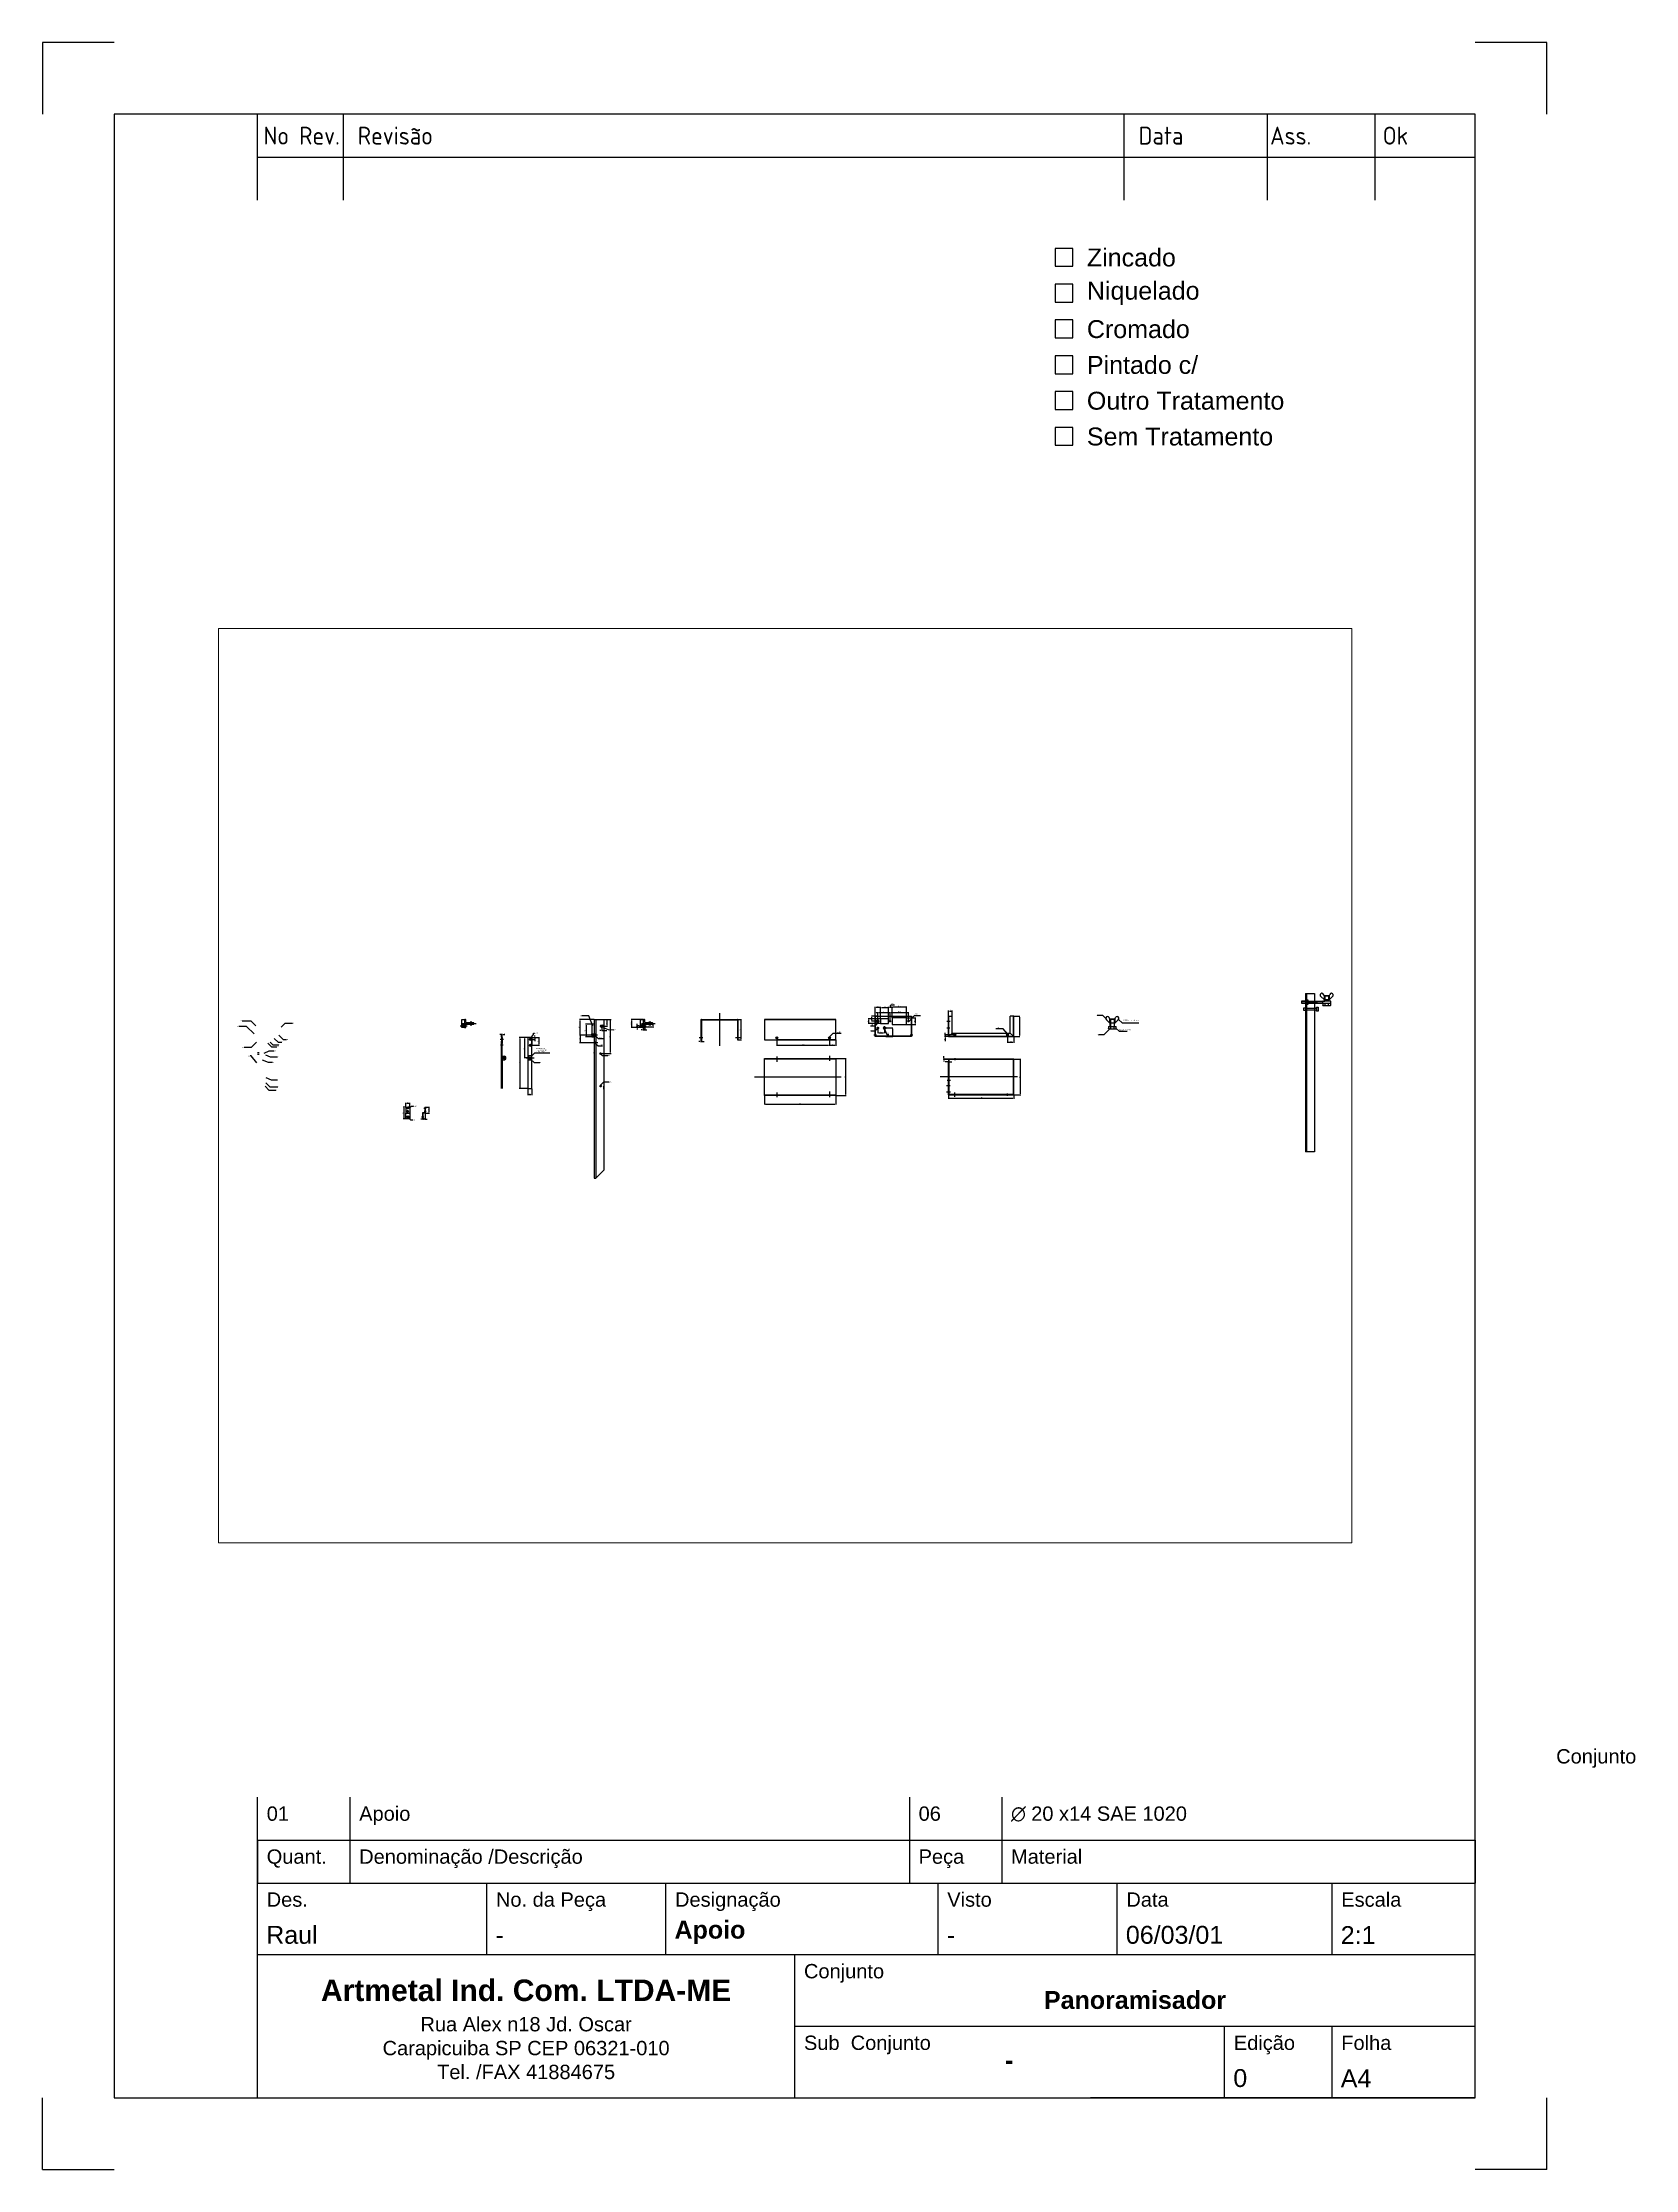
# Paper-space layout 'Apoio' of a CAD drawing. Header units: millimetres. Extents: x 0 to 222, y 0 to 297.
# The model-space entities are those that its viewports show. They can reach past a viewport. Long polylines and large blocks are cut down to what shows.
import ezdxf
from ezdxf.enums import TextEntityAlignment as Align

# ---------------------------------------------------------------- set-up
doc = ezdxf.new("R2010")
doc.units = ezdxf.units.MM
doc.linetypes.add('ACAD_ISO10W100', pattern=[18, 12, -3, 0, -3])
doc.linetypes.add('HIDDEN2', pattern=[4.7625, 3.175, -1.5875])
for name, color, linetype in [('Contorno', 7, 'Continuous'), ('Cortes', 140, 'HIDDEN2'), ('Cotas', 1, 'Continuous'), ('FRAME 200', 8, 'Continuous'), ('Linhas_de_Centro', 5, 'ACAD_ISO10W100'), ('Texto', 7, 'Continuous'), ('Viewport', 7, 'Continuous')]:
    doc.layers.add(name, color=color, linetype=linetype)
doc.layers.get('Viewport').off()
doc.styles.add('ISO Proportional', font='isocp')
doc.styles.add('texto2', font='ARIAL.TTF', dxfattribs={"height": 2})
doc.styles.add('Texto2.5', font='ARIAL.TTF', dxfattribs={"height": 2.5})
doc.dimstyles.new('ISO-25', dxfattribs={"dimtxt": 2.5, "dimasz": 2.5, "dimexe": 1.25, "dimexo": 0.625, "dimtad": 1, "dimtxsty": 'Standard', "dimcen": 2.5, "dimadec": 0, "dimazin": 0, "dimtfac": 1, "dimtmove": 0, "dimatfit": 3, "dimfxl": 0, "dimarcsym": 0})

# ---------------------------------------------------------------- blocks, each defined once
blk = doc.blocks.new('Tratamento')
for points in [[(-58.64, -1.16), (-58.64, -3.66), (-56.14, -3.66), (-56.14, -1.16)], [(-58.64, -6.16), (-58.64, -8.66), (-56.14, -8.66), (-56.14, -6.16)], [(-58.64, -11.16), (-58.64, -13.66), (-56.14, -13.66), (-56.14, -11.16)], [(-58.64, -16.16), (-58.64, -18.66), (-56.14, -18.66), (-56.14, -16.16)], [(-58.64, -21.16), (-58.64, -23.66), (-56.14, -23.66), (-56.14, -21.16)], [(-58.64, -26.16), (-58.64, -28.66), (-56.14, -28.66), (-56.14, -26.16)]]:
    blk.add_lwpolyline(points, close=True)
at = {"char_height": 2.5, "width": 53.4171, "attachment_point": 4}
for s, insert in [('{\\fArial|b0|i0|c0|p34;Zincado}', (-54.2, -2.45)), ('{\\fArial|b0|i0|c0|p34;Niquelado}', (-54.2, -7.45)), ('{\\fArial|b0|i0|c0|p34;Cromado}', (-54.2, -12.45)), ('{\\fArial|b0|i0|c0|p34;Pintado c/}', (-54.2, -17.45)), ('{\\fArial|b0|i0|c0|p34;Outro Tratamento}', (-54.2, -22.45)), ('{\\fArial|b0|i0|c0|p34;Sem Tratamento}', (-54.2, -27.45))]:
    blk.add_mtext(s, dxfattribs=dict(at, insert=insert))
blk = doc.blocks.new('*D3')
at = {"layer": 'Cotas', "color": 0, "lineweight": -2}
for p, q in [((-443.26, 201.48), (-428.51, 201.48)), ((-429.76, 198.98), (-429.76, 151.98)), ((-443.26, 149.48), (-428.51, 149.48))]:
    blk.add_line(p, q, dxfattribs=at)
at = {"layer": 'Cotas', "color": 0}
for points in [[(-430.18, 198.98), (-429.35, 198.98), (-429.76, 201.48)], [(-430.18, 151.98), (-429.35, 151.98), (-429.76, 149.48)]]:
    blk.add_solid(points, dxfattribs=at)
at = {"layer": 'Defpoints', "color": 0}
for p in [(-443.88, 201.48), (-443.88, 149.48), (-429.76, 149.48)]:
    blk.add_point(p, dxfattribs=at)
at = {"layer": 'Cotas', "color": 0, "insert": (-431.64, 175.48), "char_height": 2.5, "attachment_point": 5, "rotation": 90}
blk.add_mtext('52', dxfattribs=at)
blk = doc.blocks.new('*D4')
at = {"layer": 'Cotas', "color": 0, "lineweight": -2}
for p, q in [((-459.88, 153.35), (-459.88, 133.77)), ((-443.88, 148.85), (-443.88, 133.77)), ((-446.38, 135.02), (-457.38, 135.02))]:
    blk.add_line(p, q, dxfattribs=at)
at = {"layer": 'Cotas', "color": 0}
for points in [[(-457.38, 135.44), (-457.38, 134.6), (-459.88, 135.02)], [(-446.38, 135.44), (-446.38, 134.6), (-443.88, 135.02)]]:
    blk.add_solid(points, dxfattribs=at)
at = {"layer": 'Defpoints', "color": 0}
for p in [(-459.88, 153.98), (-443.88, 149.48), (-459.88, 135.02)]:
    blk.add_point(p, dxfattribs=at)
at = {"layer": 'Cotas', "color": 0, "insert": (-451.88, 136.9), "char_height": 2.5, "attachment_point": 5}
blk.add_mtext('16', dxfattribs=at)
blk = doc.blocks.new('*D5')
at = {"layer": 'Cotas', "color": 0, "lineweight": -2}
for p, q in [((-443.26, 92.82), (-426.26, 92.82)), ((-427.51, 90.32), (-427.51, 5.32)), ((-443.26, 2.82), (-426.26, 2.82))]:
    blk.add_line(p, q, dxfattribs=at)
at = {"layer": 'Cotas', "color": 0}
for points in [[(-427.93, 90.32), (-427.1, 90.32), (-427.51, 92.82)], [(-427.93, 5.32), (-427.1, 5.32), (-427.51, 2.82)]]:
    blk.add_solid(points, dxfattribs=at)
at = {"layer": 'Defpoints', "color": 0}
for p in [(-443.88, 92.82), (-443.88, 2.82), (-427.51, 2.82)]:
    blk.add_point(p, dxfattribs=at)
at = {"layer": 'Cotas', "color": 0, "insert": (-429.39, 47.82), "char_height": 2.5, "attachment_point": 5, "rotation": 90}
blk.add_mtext('90', dxfattribs=at)
blk = doc.blocks.new('*D6')
at = {"layer": 'Cotas', "color": 0, "lineweight": -2}
for p, q in [((-608.88, 2.19), (-608.88, -7.65)), ((-443.88, 2.19), (-443.88, -7.65)), ((-446.38, -6.4), (-606.38, -6.4))]:
    blk.add_line(p, q, dxfattribs=at)
at = {"layer": 'Cotas', "color": 0}
for points in [[(-606.38, -5.98), (-606.38, -6.82), (-608.88, -6.4)], [(-446.38, -5.98), (-446.38, -6.82), (-443.88, -6.4)]]:
    blk.add_solid(points, dxfattribs=at)
at = {"layer": 'Defpoints', "color": 0}
for p in [(-608.88, 2.82), (-443.88, 2.82), (-608.88, -6.4)]:
    blk.add_point(p, dxfattribs=at)
at = {"layer": 'Cotas', "color": 0, "insert": (-526.38, -4.53), "char_height": 2.5, "attachment_point": 5}
blk.add_mtext('165', dxfattribs=at)
blk = doc.blocks.new('*D7')
at = {"layer": 'Cotas', "color": 0, "lineweight": -2}
for p, q in [((-780.18, 195.1), (-780.18, 224.63)), ((-760.18, 195.1), (-760.18, 224.63)), ((-777.68, 223.38), (-762.68, 223.38))]:
    blk.add_line(p, q, dxfattribs=at)
at = {"layer": 'Cotas', "color": 0}
for points in [[(-777.68, 223.8), (-777.68, 222.97), (-780.18, 223.38)], [(-762.68, 223.8), (-762.68, 222.97), (-760.18, 223.38)]]:
    blk.add_solid(points, dxfattribs=at)
at = {"layer": 'Defpoints', "color": 0}
for p in [(-760.18, 223.38), (-780.18, 194.48), (-760.18, 194.48)]:
    blk.add_point(p, dxfattribs=at)
at = {"layer": 'Cotas', "color": 0, "insert": (-770.18, 225.26), "char_height": 2.5, "attachment_point": 5}
blk.add_mtext('20', dxfattribs=at)
blk = doc.blocks.new('*D8')
at = {"layer": 'Cotas', "color": 0, "lineweight": -2}
for p, q in [((-751.23, 197.3), (-751.23, 225.49)), ((-748.73, 224.24), (-717.53, 224.24)), ((-715.03, 197.3), (-715.03, 225.49))]:
    blk.add_line(p, q, dxfattribs=at)
at = {"layer": 'Cotas', "color": 0}
for points in [[(-748.73, 224.65), (-748.73, 223.82), (-751.23, 224.24)], [(-717.53, 224.65), (-717.53, 223.82), (-715.03, 224.24)]]:
    blk.add_solid(points, dxfattribs=at)
at = {"layer": 'Defpoints', "color": 0}
for p in [(-715.03, 224.24), (-751.23, 196.68), (-715.03, 196.68)]:
    blk.add_point(p, dxfattribs=at)
at = {"layer": 'Cotas', "color": 0, "insert": (-733.13, 226.32), "char_height": 2.5, "attachment_point": 5}
blk.add_mtext('36,2', dxfattribs=at)
blk = doc.blocks.new('*D9')
at = {"layer": 'Cotas', "color": 0, "lineweight": -2}
for p, q in [((-755.7, 223.61), (-754.61, 229.79)), ((-754.61, 229.79), (-745.44, 229.79)), ((-760.18, 195.1), (-760.18, 224.86)), ((-757.68, 223.61), (-753.73, 223.61)), ((-751.23, 223.61), (-751.23, 222.36))]:
    blk.add_line(p, q, dxfattribs=at)
at = {"layer": 'Cotas', "color": 0}
for points in [[(-757.68, 224.03), (-757.68, 223.2), (-760.18, 223.61)], [(-753.73, 224.03), (-753.73, 223.2), (-751.23, 223.61)]]:
    blk.add_solid(points, dxfattribs=at)
at = {"layer": 'Defpoints', "color": 0}
for p in [(-751.23, 224.24), (-751.23, 223.61), (-760.18, 194.48)]:
    blk.add_point(p, dxfattribs=at)
at = {"layer": 'Cotas', "color": 0, "insert": (-750.02, 231.87), "char_height": 2.5, "attachment_point": 5}
blk.add_mtext('8,95', dxfattribs=at)
blk = doc.blocks.new('*D10')
at = {"layer": 'Cotas', "color": 0, "lineweight": -2}
for p, q in [((-794.18, 202.1), (-794.18, 225.05)), ((-780.18, 202.1), (-780.18, 225.05)), ((-791.68, 223.8), (-782.68, 223.8))]:
    blk.add_line(p, q, dxfattribs=at)
at = {"layer": 'Cotas', "color": 0}
for points in [[(-791.68, 224.22), (-791.68, 223.38), (-794.18, 223.8)], [(-782.68, 224.22), (-782.68, 223.38), (-780.18, 223.8)]]:
    blk.add_solid(points, dxfattribs=at)
at = {"layer": 'Defpoints', "color": 0}
for p in [(-780.18, 223.8), (-794.18, 201.48), (-780.18, 201.48)]:
    blk.add_point(p, dxfattribs=at)
at = {"layer": 'Cotas', "color": 0, "insert": (-787.18, 225.67), "char_height": 2.5, "attachment_point": 5}
blk.add_mtext('14', dxfattribs=at)
blk = doc.blocks.new('*D11')
at = {"layer": 'Cotas', "color": 0, "lineweight": -2}
for p, q in [((-794.18, 202.73), (-794.18, 211.61)), ((-787.18, 189.1), (-787.18, 211.61)), ((-791.68, 210.36), (-789.68, 210.36))]:
    blk.add_line(p, q, dxfattribs=at)
at = {"layer": 'Cotas', "color": 0}
for points in [[(-791.68, 210.77), (-791.68, 209.94), (-794.18, 210.36)], [(-789.68, 210.77), (-789.68, 209.94), (-787.18, 210.36)]]:
    blk.add_solid(points, dxfattribs=at)
at = {"layer": 'Defpoints', "color": 0}
for p in [(-787.18, 210.36), (-794.18, 202.1), (-787.18, 188.48)]:
    blk.add_point(p, dxfattribs=at)
at = {"layer": 'Cotas', "color": 0, "insert": (-790.68, 212.23), "char_height": 2.5, "attachment_point": 5}
blk.add_mtext('7', dxfattribs=at)
blk = doc.blocks.new('*D12')
at = {"layer": 'Cotas', "color": 0, "lineweight": -2}
for p, q in [((-787.18, 189.1), (-787.18, 211.61)), ((-756.18, 189.1), (-756.18, 211.61)), ((-784.68, 210.36), (-758.68, 210.36))]:
    blk.add_line(p, q, dxfattribs=at)
at = {"layer": 'Cotas', "color": 0}
for points in [[(-784.68, 210.77), (-784.68, 209.94), (-787.18, 210.36)], [(-758.68, 210.77), (-758.68, 209.94), (-756.18, 210.36)]]:
    blk.add_solid(points, dxfattribs=at)
at = {"layer": 'Defpoints', "color": 0}
for p in [(-756.18, 210.36), (-787.18, 188.48), (-756.18, 188.48)]:
    blk.add_point(p, dxfattribs=at)
at = {"layer": 'Cotas', "color": 0, "insert": (-771.68, 212.23), "char_height": 2.5, "attachment_point": 5}
blk.add_mtext('31', dxfattribs=at)
blk = doc.blocks.new('*D13')
at = {"layer": 'Cotas', "color": 0, "lineweight": -2}
for p, q in [((-756.18, 189.1), (-756.18, 211.61)), ((-710.08, 189.1), (-710.08, 211.61)), ((-753.68, 210.36), (-712.58, 210.36))]:
    blk.add_line(p, q, dxfattribs=at)
at = {"layer": 'Cotas', "color": 0}
for points in [[(-753.68, 210.77), (-753.68, 209.94), (-756.18, 210.36)], [(-712.58, 210.77), (-712.58, 209.94), (-710.08, 210.36)]]:
    blk.add_solid(points, dxfattribs=at)
at = {"layer": 'Defpoints', "color": 0}
for p in [(-710.08, 210.36), (-756.18, 188.48), (-710.08, 188.48)]:
    blk.add_point(p, dxfattribs=at)
at = {"layer": 'Cotas', "color": 0, "insert": (-733.13, 212.44), "char_height": 2.5, "attachment_point": 5}
blk.add_mtext('46,1', dxfattribs=at)
blk = doc.blocks.new('*D14')
at = {"layer": 'Cotas', "color": 0, "lineweight": -2}
for p, q in [((-787.8, 201.48), (-803.5, 201.48)), ((-802.25, 190.98), (-802.25, 198.98)), ((-787.8, 188.48), (-803.5, 188.48))]:
    blk.add_line(p, q, dxfattribs=at)
at = {"layer": 'Cotas', "color": 0}
for points in [[(-802.67, 198.98), (-801.83, 198.98), (-802.25, 201.48)], [(-802.67, 190.98), (-801.83, 190.98), (-802.25, 188.48)]]:
    blk.add_solid(points, dxfattribs=at)
at = {"layer": 'Defpoints', "color": 0}
for p in [(-802.25, 201.48), (-787.18, 201.48), (-787.18, 188.48)]:
    blk.add_point(p, dxfattribs=at)
at = {"layer": 'Cotas', "color": 0, "insert": (-804.13, 194.98), "char_height": 2.5, "attachment_point": 5, "rotation": 90}
blk.add_mtext('13', dxfattribs=at)
blk = doc.blocks.new('*D15')
at = {"layer": 'Cotas', "color": 0, "lineweight": -2}
for p, q in [((-780.8, 194.48), (-811.63, 194.48)), ((-810.38, 191.98), (-810.38, 184.98)), ((-780.8, 182.48), (-811.63, 182.48))]:
    blk.add_line(p, q, dxfattribs=at)
at = {"layer": 'Cotas', "color": 0}
for points in [[(-810.79, 191.98), (-809.96, 191.98), (-810.38, 194.48)], [(-810.79, 184.98), (-809.96, 184.98), (-810.38, 182.48)]]:
    blk.add_solid(points, dxfattribs=at)
at = {"layer": 'Defpoints', "color": 0}
for p in [(-780.18, 194.48), (-810.38, 182.48), (-780.18, 182.48)]:
    blk.add_point(p, dxfattribs=at)
at = {"layer": 'Cotas', "color": 0, "insert": (-812.25, 188.48), "char_height": 2.5, "attachment_point": 5, "rotation": 90}
blk.add_mtext('12', dxfattribs=at)
blk = doc.blocks.new('*D16')
at = {"layer": 'Cotas', "color": 0, "lineweight": -2}
for p, q in [((-714.4, 196.68), (-691.06, 196.68)), ((-692.31, 182.78), (-692.31, 194.18)), ((-714.4, 180.28), (-691.06, 180.28))]:
    blk.add_line(p, q, dxfattribs=at)
at = {"layer": 'Cotas', "color": 0}
for points in [[(-692.73, 194.18), (-691.9, 194.18), (-692.31, 196.68)], [(-692.73, 182.78), (-691.9, 182.78), (-692.31, 180.28)]]:
    blk.add_solid(points, dxfattribs=at)
at = {"layer": 'Defpoints', "color": 0}
for p in [(-715.03, 196.68), (-692.31, 196.68), (-715.03, 180.28)]:
    blk.add_point(p, dxfattribs=at)
at = {"layer": 'Cotas', "color": 0, "insert": (-694.4, 188.48), "char_height": 2.5, "attachment_point": 5, "rotation": 90}
blk.add_mtext('16,4', dxfattribs=at)
blk = doc.blocks.new('*D17')
at = {"layer": 'Cotas', "color": 0, "lineweight": -2}
for p, q in [((-766.55, 171.48), (-749.03, 171.48)), ((-750.28, 168.98), (-750.28, 151.98)), ((-766.55, 149.48), (-749.03, 149.48))]:
    blk.add_line(p, q, dxfattribs=at)
at = {"layer": 'Cotas', "color": 0}
for points in [[(-750.69, 168.98), (-749.86, 168.98), (-750.28, 171.48)], [(-750.69, 151.98), (-749.86, 151.98), (-750.28, 149.48)]]:
    blk.add_solid(points, dxfattribs=at)
at = {"layer": 'Defpoints', "color": 0}
for p in [(-767.18, 171.48), (-767.18, 149.48), (-750.28, 149.48)]:
    blk.add_point(p, dxfattribs=at)
at = {"layer": 'Cotas', "color": 0, "insert": (-752.15, 160.48), "char_height": 2.5, "attachment_point": 5, "rotation": 90}
blk.add_mtext('22', dxfattribs=at)
blk = doc.blocks.new('*D18')
at = {"layer": 'Cotas', "color": 0, "lineweight": -2}
for p, q in [((-787.18, 170.85), (-787.18, 157.81)), ((-770.18, 170.85), (-770.18, 157.81)), ((-784.68, 159.06), (-772.68, 159.06))]:
    blk.add_line(p, q, dxfattribs=at)
at = {"layer": 'Cotas', "color": 0}
for points in [[(-784.68, 159.47), (-784.68, 158.64), (-787.18, 159.06)], [(-772.68, 159.47), (-772.68, 158.64), (-770.18, 159.06)]]:
    blk.add_solid(points, dxfattribs=at)
at = {"layer": 'Defpoints', "color": 0}
for p in [(-787.18, 171.48), (-770.18, 171.48), (-770.18, 159.06)]:
    blk.add_point(p, dxfattribs=at)
at = {"layer": 'Cotas', "color": 0, "insert": (-778.68, 160.93), "char_height": 2.5, "attachment_point": 5}
blk.add_mtext('17', dxfattribs=at)
blk = doc.blocks.new('*D19')
at = {"layer": 'Cotas', "color": 0, "lineweight": -2}
for p, q in [((-608.88, 202.1), (-608.88, 215.33)), ((-599.88, 202.1), (-599.88, 215.33)), ((-606.38, 214.08), (-602.38, 214.08))]:
    blk.add_line(p, q, dxfattribs=at)
at = {"layer": 'Cotas', "color": 0}
for points in [[(-606.38, 214.49), (-606.38, 213.66), (-608.88, 214.08)], [(-602.38, 214.49), (-602.38, 213.66), (-599.88, 214.08)]]:
    blk.add_solid(points, dxfattribs=at)
at = {"layer": 'Defpoints', "color": 0}
for p in [(-599.88, 214.08), (-608.88, 201.48), (-599.88, 201.48)]:
    blk.add_point(p, dxfattribs=at)
at = {"layer": 'Cotas', "color": 0, "insert": (-604.38, 215.95), "char_height": 2.5, "attachment_point": 5}
blk.add_mtext('9', dxfattribs=at)
blk = doc.blocks.new('*D20')
at = {"layer": 'Cotas', "color": 0, "lineweight": -2}
for p, q in [((-617.34, 156.48), (-617.34, 158.98)), ((-593.51, 153.98), (-618.59, 153.98)), ((-617.34, 153.98), (-617.34, 149.48)), ((-593.51, 149.48), (-618.59, 149.48)), ((-617.34, 146.98), (-617.34, 137.81))]:
    blk.add_line(p, q, dxfattribs=at)
at = {"layer": 'Cotas', "color": 0}
for points in [[(-617.76, 156.48), (-616.92, 156.48), (-617.34, 153.98)], [(-617.76, 146.98), (-616.92, 146.98), (-617.34, 149.48)]]:
    blk.add_solid(points, dxfattribs=at)
at = {"layer": 'Defpoints', "color": 0}
for p in [(-592.88, 153.98), (-617.34, 149.48), (-592.88, 149.48)]:
    blk.add_point(p, dxfattribs=at)
at = {"layer": 'Cotas', "color": 0, "insert": (-619.42, 141.14), "char_height": 2.5, "attachment_point": 5, "rotation": 90}
blk.add_mtext('4,5', dxfattribs=at)
blk = doc.blocks.new('*D21')
at = {"layer": 'Cotas', "color": 0, "lineweight": -2}
for p, q in [((-1139.88, 192.69), (-1131.56, 192.69)), ((-1132.81, 190.19), (-1132.81, 144.19)), ((-1139.88, 141.69), (-1131.56, 141.69))]:
    blk.add_line(p, q, dxfattribs=at)
at = {"layer": 'Cotas', "color": 0}
for points in [[(-1133.22, 190.19), (-1132.39, 190.19), (-1132.81, 192.69)], [(-1133.22, 144.19), (-1132.39, 144.19), (-1132.81, 141.69)]]:
    blk.add_solid(points, dxfattribs=at)
at = {"layer": 'Defpoints', "color": 0}
for p in [(-1140.51, 192.69), (-1140.51, 141.69), (-1132.81, 141.69)]:
    blk.add_point(p, dxfattribs=at)
at = {"layer": 'Cotas', "color": 0, "insert": (-1134.68, 167.19), "char_height": 2.5, "attachment_point": 5, "rotation": 90}
blk.add_mtext('51', dxfattribs=at)
blk = doc.blocks.new('*D22')
at = {"layer": 'Cotas', "color": 0, "lineweight": -2}
for p, q in [((-892.26, 94.03), (-867.24, 94.03)), ((-868.49, 91.53), (-868.49, 3.53)), ((-892.26, 1.03), (-867.24, 1.03))]:
    blk.add_line(p, q, dxfattribs=at)
at = {"layer": 'Cotas', "color": 0}
for points in [[(-868.91, 91.53), (-868.07, 91.53), (-868.49, 94.03)], [(-868.91, 3.53), (-868.07, 3.53), (-868.49, 1.03)]]:
    blk.add_solid(points, dxfattribs=at)
at = {"layer": 'Defpoints', "color": 0}
for p in [(-892.88, 94.03), (-892.88, 1.03), (-868.49, 1.03)]:
    blk.add_point(p, dxfattribs=at)
at = {"layer": 'Cotas', "color": 0, "insert": (-870.37, 47.53), "char_height": 2.5, "attachment_point": 5, "rotation": 90}
blk.add_mtext('93', dxfattribs=at)
blk = doc.blocks.new('*D23')
at = {"layer": 'Cotas', "color": 0, "lineweight": -2}
for p, q in [((-1233.51, 141.06), (-1233.51, 135.56)), ((-1232.51, 141.06), (-1232.51, 135.56)), ((-1236.01, 136.81), (-1238.51, 136.81)), ((-1233.51, 136.81), (-1232.51, 136.81)), ((-1230.01, 136.81), (-1225.42, 136.81))]:
    blk.add_line(p, q, dxfattribs=at)
at = {"layer": 'Cotas', "color": 0}
for points in [[(-1236.01, 137.23), (-1236.01, 136.39), (-1233.51, 136.81)], [(-1230.01, 137.23), (-1230.01, 136.39), (-1232.51, 136.81)]]:
    blk.add_solid(points, dxfattribs=at)
at = {"layer": 'Defpoints', "color": 0}
for p in [(-1233.51, 141.69), (-1232.51, 141.69), (-1232.51, 136.81)]:
    blk.add_point(p, dxfattribs=at)
at = {"layer": 'Cotas', "color": 0, "insert": (-1226.47, 138.69), "char_height": 2.5, "attachment_point": 5}
blk.add_mtext('1', dxfattribs=at)
blk = doc.blocks.new('*D24')
at = {"layer": 'Cotas', "color": 0, "lineweight": -2}
for p, q in [((-620.18, 95.32), (-620.18, 99.9)), ((-608.51, 92.82), (-621.43, 92.82)), ((-620.18, 91.82), (-620.18, 92.82)), ((-608.51, 91.82), (-621.43, 91.82)), ((-620.18, 89.32), (-620.18, 86.82))]:
    blk.add_line(p, q, dxfattribs=at)
at = {"layer": 'Cotas', "color": 0}
for points in [[(-620.6, 95.32), (-619.76, 95.32), (-620.18, 92.82)], [(-620.6, 89.32), (-619.76, 89.32), (-620.18, 91.82)]]:
    blk.add_solid(points, dxfattribs=at)
at = {"layer": 'Defpoints', "color": 0}
for p in [(-620.18, 92.82), (-607.88, 92.82), (-607.88, 91.82)]:
    blk.add_point(p, dxfattribs=at)
at = {"layer": 'Cotas', "color": 0, "insert": (-622.05, 98.86), "char_height": 2.5, "attachment_point": 5, "rotation": 90}
blk.add_mtext('1', dxfattribs=at)
blk = doc.blocks.new('*D25')
at = {"layer": 'Cotas', "color": 0, "lineweight": -2}
for p, q in [((-1072.88, 0.4), (-1072.88, -22.11)), ((-892.88, 0.4), (-892.88, -22.11)), ((-1070.38, -20.86), (-895.38, -20.86))]:
    blk.add_line(p, q, dxfattribs=at)
at = {"layer": 'Cotas', "color": 0}
for points in [[(-1070.38, -20.44), (-1070.38, -21.27), (-1072.88, -20.86)], [(-895.38, -20.44), (-895.38, -21.27), (-892.88, -20.86)]]:
    blk.add_solid(points, dxfattribs=at)
at = {"layer": 'Defpoints', "color": 0}
for p in [(-1072.88, 1.03), (-892.88, 1.03), (-892.88, -20.86)]:
    blk.add_point(p, dxfattribs=at)
at = {"layer": 'Cotas', "color": 0, "insert": (-982.88, -18.98), "char_height": 2.5, "attachment_point": 5}
blk.add_mtext('180', dxfattribs=at)
blk = doc.blocks.new('*D26')
at = {"layer": 'Cotas', "color": 0, "lineweight": -2}
for p, q in [((-1041.88, 145.56), (-1041.88, 126.43)), ((-908.88, 145.56), (-908.88, 126.43)), ((-1039.38, 127.68), (-911.38, 127.68))]:
    blk.add_line(p, q, dxfattribs=at)
at = {"layer": 'Cotas', "color": 0}
for points in [[(-1039.38, 128.1), (-1039.38, 127.27), (-1041.88, 127.68)], [(-911.38, 128.1), (-911.38, 127.27), (-908.88, 127.68)]]:
    blk.add_solid(points, dxfattribs=at)
at = {"layer": 'Defpoints', "color": 0}
for p in [(-1041.88, 146.19), (-908.88, 146.19), (-908.88, 127.68)]:
    blk.add_point(p, dxfattribs=at)
at = {"layer": 'Cotas', "color": 0, "insert": (-975.38, 129.56), "char_height": 2.5, "attachment_point": 5}
blk.add_mtext('133', dxfattribs=at)
blk = doc.blocks.new('*D27')
at = {"layer": 'Cotas', "color": 0, "lineweight": -2}
for p, q in [((-908.88, 145.56), (-908.88, 126.43)), ((-892.88, 141.06), (-892.88, 126.43)), ((-906.38, 127.68), (-895.38, 127.68))]:
    blk.add_line(p, q, dxfattribs=at)
at = {"layer": 'Cotas', "color": 0}
for points in [[(-906.38, 128.1), (-906.38, 127.27), (-908.88, 127.68)], [(-895.38, 128.1), (-895.38, 127.27), (-892.88, 127.68)]]:
    blk.add_solid(points, dxfattribs=at)
at = {"layer": 'Defpoints', "color": 0}
for p in [(-908.88, 146.19), (-892.88, 141.69), (-892.88, 127.68)]:
    blk.add_point(p, dxfattribs=at)
at = {"layer": 'Cotas', "color": 0, "insert": (-900.88, 129.56), "char_height": 2.5, "attachment_point": 5}
blk.add_mtext('16', dxfattribs=at)
blk = doc.blocks.new('*D28')
at = {"layer": 'Cotas', "color": 0, "lineweight": -2}
for p, q in [((-1379.15, 171.9), (-1379.15, 164.96)), ((-1375.15, 171.9), (-1375.15, 164.96)), ((-1381.65, 166.21), (-1384.15, 166.21)), ((-1379.15, 166.21), (-1375.15, 166.21)), ((-1372.65, 166.21), (-1370.15, 166.21))]:
    blk.add_line(p, q, dxfattribs=at)
at = {"layer": 'Cotas', "color": 0}
for points in [[(-1381.65, 166.63), (-1381.65, 165.8), (-1379.15, 166.21)], [(-1372.65, 166.63), (-1372.65, 165.8), (-1375.15, 166.21)]]:
    blk.add_solid(points, dxfattribs=at)
at = {"layer": 'Defpoints', "color": 0}
for p in [(-1379.15, 172.53), (-1375.15, 172.53), (-1375.15, 166.21)]:
    blk.add_point(p, dxfattribs=at)
at = {"layer": 'Cotas', "color": 0, "insert": (-1377.15, 168.09), "char_height": 2.5, "attachment_point": 5}
blk.add_mtext('4', dxfattribs=at)
blk = doc.blocks.new('*D29')
at = {"layer": 'Cotas', "color": 0, "lineweight": -2}
for p, q in [((-1379.78, 192.53), (-1409.8, 192.53)), ((-1408.55, 190.03), (-1408.55, 175.03)), ((-1379.78, 172.53), (-1409.8, 172.53))]:
    blk.add_line(p, q, dxfattribs=at)
at = {"layer": 'Cotas', "color": 0}
for points in [[(-1408.97, 190.03), (-1408.13, 190.03), (-1408.55, 192.53)], [(-1408.97, 175.03), (-1408.13, 175.03), (-1408.55, 172.53)]]:
    blk.add_solid(points, dxfattribs=at)
at = {"layer": 'Defpoints', "color": 0}
for p in [(-1379.15, 192.53), (-1408.55, 172.53), (-1379.15, 172.53)]:
    blk.add_point(p, dxfattribs=at)
at = {"layer": 'Cotas', "color": 0, "insert": (-1410.43, 182.53), "char_height": 2.5, "attachment_point": 5, "rotation": 90}
blk.add_mtext('20', dxfattribs=at)
blk = doc.blocks.new('*D30')
at = {"layer": 'Cotas', "color": 0, "lineweight": -2}
for p, q in [((-1375.15, 179.9), (-1375.15, 171.79)), ((-1355.15, 179.9), (-1355.15, 171.79)), ((-1357.65, 173.04), (-1372.65, 173.04))]:
    blk.add_line(p, q, dxfattribs=at)
at = {"layer": 'Cotas', "color": 0}
for points in [[(-1372.65, 173.46), (-1372.65, 172.63), (-1375.15, 173.04)], [(-1357.65, 173.46), (-1357.65, 172.63), (-1355.15, 173.04)]]:
    blk.add_solid(points, dxfattribs=at)
at = {"layer": 'Defpoints', "color": 0}
for p in [(-1375.15, 180.53), (-1355.15, 180.53), (-1375.15, 173.04)]:
    blk.add_point(p, dxfattribs=at)
at = {"layer": 'Cotas', "color": 0, "insert": (-1365.15, 174.92), "char_height": 2.5, "attachment_point": 5}
blk.add_mtext('20', dxfattribs=at)
blk = doc.blocks.new('*D31')
at = {"layer": 'Cotas', "color": 0, "lineweight": -2}
for p, q in [((-1483.09, 192.53), (-1468.91, 192.53)), ((-1470.16, 178.03), (-1470.16, 190.03)), ((-1483.09, 175.53), (-1468.91, 175.53))]:
    blk.add_line(p, q, dxfattribs=at)
at = {"layer": 'Cotas', "color": 0}
for points in [[(-1470.58, 190.03), (-1469.75, 190.03), (-1470.16, 192.53)], [(-1470.58, 178.03), (-1469.75, 178.03), (-1470.16, 175.53)]]:
    blk.add_solid(points, dxfattribs=at)
at = {"layer": 'Defpoints', "color": 0}
for p in [(-1483.72, 192.53), (-1470.16, 192.53), (-1483.72, 175.53)]:
    blk.add_point(p, dxfattribs=at)
at = {"layer": 'Cotas', "color": 0, "insert": (-1472.04, 184.03), "char_height": 2.5, "attachment_point": 5, "rotation": 90}
blk.add_mtext('17', dxfattribs=at)
blk = doc.blocks.new('*D32')
at = {"layer": 'Cotas', "color": 0, "lineweight": -2}
for p, q in [((-1486.09, 192.53), (-1460.09, 192.53)), ((-1461.34, 109.03), (-1461.34, 190.03)), ((-1486.09, 106.53), (-1460.09, 106.53))]:
    blk.add_line(p, q, dxfattribs=at)
at = {"layer": 'Cotas', "color": 0}
for points in [[(-1461.76, 190.03), (-1460.93, 190.03), (-1461.34, 192.53)], [(-1461.76, 109.03), (-1460.93, 109.03), (-1461.34, 106.53)]]:
    blk.add_solid(points, dxfattribs=at)
at = {"layer": 'Defpoints', "color": 0}
for p in [(-1486.72, 192.53), (-1461.34, 192.53), (-1486.72, 106.53)]:
    blk.add_point(p, dxfattribs=at)
at = {"layer": 'Cotas', "color": 0, "insert": (-1463.22, 149.53), "char_height": 2.5, "attachment_point": 5, "rotation": 90}
blk.add_mtext('86', dxfattribs=at)
blk = doc.blocks.new('*D33')
at = {"layer": 'Cotas', "color": 0, "lineweight": -2}
for p, q in [((-1503.34, 192.53), (-1539.86, 192.53)), ((-1538.61, 156.03), (-1538.61, 190.03)), ((-1515.06, 153.53), (-1539.86, 153.53))]:
    blk.add_line(p, q, dxfattribs=at)
at = {"layer": 'Cotas', "color": 0}
for points in [[(-1539.03, 190.03), (-1538.19, 190.03), (-1538.61, 192.53)], [(-1539.03, 156.03), (-1538.19, 156.03), (-1538.61, 153.53)]]:
    blk.add_solid(points, dxfattribs=at)
at = {"layer": 'Defpoints', "color": 0}
for p in [(-1538.61, 192.53), (-1502.72, 192.53), (-1514.44, 153.53)]:
    blk.add_point(p, dxfattribs=at)
at = {"layer": 'Cotas', "color": 0, "insert": (-1540.49, 173.03), "char_height": 2.5, "attachment_point": 5, "rotation": 90}
blk.add_mtext('39', dxfattribs=at)
blk = doc.blocks.new('*D34')
at = {"layer": 'Cotas', "color": 0, "lineweight": -2}
for p, q in [((-1486.72, 107.15), (-1486.72, 107.78)), ((-1478.72, 107.15), (-1478.72, 107.78)), ((-1484.22, 106.53), (-1481.22, 106.53))]:
    blk.add_line(p, q, dxfattribs=at)
at = {"layer": 'Cotas', "color": 0}
for points in [[(-1484.22, 106.94), (-1484.22, 106.11), (-1486.72, 106.53)], [(-1481.22, 106.94), (-1481.22, 106.11), (-1478.72, 106.53)]]:
    blk.add_solid(points, dxfattribs=at)
at = {"layer": 'Defpoints', "color": 0}
for p in [(-1486.72, 106.53), (-1478.72, 106.53), (-1478.72, 106.53)]:
    blk.add_point(p, dxfattribs=at)
at = {"layer": 'Cotas', "color": 0, "insert": (-1482.72, 108.4), "char_height": 2.5, "attachment_point": 5}
blk.add_mtext('8', dxfattribs=at)
blk = doc.blocks.new('*D35')
at = {"layer": 'Cotas', "color": 0, "lineweight": -2}
for p, q in [((-1483.72, 174.9), (-1483.72, 163.99)), ((-1478.72, 174.9), (-1478.72, 163.99)), ((-1486.22, 165.24), (-1488.72, 165.24)), ((-1483.72, 165.24), (-1478.72, 165.24)), ((-1476.22, 165.24), (-1470.8, 165.24))]:
    blk.add_line(p, q, dxfattribs=at)
at = {"layer": 'Cotas', "color": 0}
for points in [[(-1486.22, 165.65), (-1486.22, 164.82), (-1483.72, 165.24)], [(-1476.22, 165.65), (-1476.22, 164.82), (-1478.72, 165.24)]]:
    blk.add_solid(points, dxfattribs=at)
at = {"layer": 'Defpoints', "color": 0}
for p in [(-1483.72, 175.53), (-1478.72, 175.53), (-1478.72, 165.24)]:
    blk.add_point(p, dxfattribs=at)
at = {"layer": 'Cotas', "color": 0, "insert": (-1472.26, 167.11), "char_height": 2.5, "attachment_point": 5}
blk.add_mtext('5', dxfattribs=at)
blk = doc.blocks.new('*D36')
at = {"layer": 'Cotas', "color": 0, "lineweight": -2}
for p, q in [((-1509.34, 180.53), (-1524.74, 180.53)), ((-1523.49, 178.03), (-1523.49, 151.03)), ((-1509.34, 148.53), (-1524.74, 148.53))]:
    blk.add_line(p, q, dxfattribs=at)
at = {"layer": 'Cotas', "color": 0}
for points in [[(-1523.91, 178.03), (-1523.08, 178.03), (-1523.49, 180.53)], [(-1523.91, 151.03), (-1523.08, 151.03), (-1523.49, 148.53)]]:
    blk.add_solid(points, dxfattribs=at)
at = {"layer": 'Defpoints', "color": 0}
for p in [(-1508.72, 180.53), (-1523.49, 148.53), (-1508.72, 148.53)]:
    blk.add_point(p, dxfattribs=at)
at = {"layer": 'Cotas', "color": 0, "insert": (-1525.37, 164.53), "char_height": 2.5, "attachment_point": 5, "rotation": 90}
blk.add_mtext('32', dxfattribs=at)
blk = doc.blocks.new('*D37')
at = {"layer": 'Cotas', "color": 0, "lineweight": -2}
for p, q in [((-1394.65, 179.03), (-1394.65, 181.53)), ((-1390.14, 176.53), (-1395.9, 176.53)), ((-1394.65, 176.53), (-1394.65, 172.53)), ((-1390.14, 172.53), (-1395.9, 172.53)), ((-1394.65, 170.03), (-1394.65, 167.53))]:
    blk.add_line(p, q, dxfattribs=at)
at = {"layer": 'Cotas', "color": 0}
for points in [[(-1395.06, 179.03), (-1394.23, 179.03), (-1394.65, 176.53)], [(-1395.06, 170.03), (-1394.23, 170.03), (-1394.65, 172.53)]]:
    blk.add_solid(points, dxfattribs=at)
at = {"layer": 'Defpoints', "color": 0}
for p in [(-1389.51, 176.53), (-1394.65, 172.53), (-1389.51, 172.53)]:
    blk.add_point(p, dxfattribs=at)
at = {"layer": 'Cotas', "color": 0, "insert": (-1396.52, 174.53), "char_height": 2.5, "attachment_point": 5, "rotation": 90}
blk.add_mtext('4', dxfattribs=at)
blk = doc.blocks.new('*D39')
at = {"layer": 'Cotas', "color": 0, "lineweight": -2}
for p, q in [((-1653.1, 150.1), (-1653.1, 152.6)), ((-1659.77, 147.6), (-1651.85, 147.6)), ((-1653.1, 147.6), (-1653.1, 142.6)), ((-1662.77, 142.6), (-1651.85, 142.6)), ((-1653.1, 140.1), (-1653.1, 137.6))]:
    blk.add_line(p, q, dxfattribs=at)
at = {"layer": 'Cotas', "color": 0}
for points in [[(-1653.52, 150.1), (-1652.69, 150.1), (-1653.1, 147.6)], [(-1653.52, 140.1), (-1652.69, 140.1), (-1653.1, 142.6)]]:
    blk.add_solid(points, dxfattribs=at)
at = {"layer": 'Defpoints', "color": 0}
for p in [(-1660.4, 147.6), (-1663.4, 142.6), (-1653.1, 142.6)]:
    blk.add_point(p, dxfattribs=at)
at = {"layer": 'Cotas', "color": 0, "insert": (-1654.98, 145.1), "char_height": 2.5, "attachment_point": 5, "rotation": 90}
blk.add_mtext('5', dxfattribs=at)
blk = doc.blocks.new('*D40')
at = {"layer": 'Cotas', "color": 0, "lineweight": -2}
for p, q in [((-1659.77, 147.6), (-1641.23, 147.6)), ((-1642.48, 145.1), (-1642.48, 130.1)), ((-1662.77, 127.6), (-1641.23, 127.6))]:
    blk.add_line(p, q, dxfattribs=at)
at = {"layer": 'Cotas', "color": 0}
for points in [[(-1642.9, 145.1), (-1642.06, 145.1), (-1642.48, 147.6)], [(-1642.9, 130.1), (-1642.06, 130.1), (-1642.48, 127.6)]]:
    blk.add_solid(points, dxfattribs=at)
at = {"layer": 'Defpoints', "color": 0}
for p in [(-1660.4, 147.6), (-1663.4, 127.6), (-1642.48, 127.6)]:
    blk.add_point(p, dxfattribs=at)
at = {"layer": 'Cotas', "color": 0, "insert": (-1644.36, 137.6), "char_height": 2.5, "attachment_point": 5, "rotation": 90}
blk.add_mtext('20', dxfattribs=at)
blk = doc.blocks.new('*D41')
at = {"layer": 'Cotas', "color": 0, "lineweight": -2}
for p, q in [((-1671.02, 147.6), (-1679.73, 147.6)), ((-1678.48, 145.1), (-1678.48, 98.36)), ((-1671.02, 95.86), (-1679.73, 95.86))]:
    blk.add_line(p, q, dxfattribs=at)
at = {"layer": 'Cotas', "color": 0}
for points in [[(-1678.9, 145.1), (-1678.07, 145.1), (-1678.48, 147.6)], [(-1678.9, 98.36), (-1678.07, 98.36), (-1678.48, 95.86)]]:
    blk.add_solid(points, dxfattribs=at)
at = {"layer": 'Defpoints', "color": 0}
for p in [(-1670.4, 147.6), (-1678.48, 95.86), (-1670.4, 95.86)]:
    blk.add_point(p, dxfattribs=at)
at = {"layer": 'Cotas', "color": 0, "insert": (-1680.57, 121.73), "char_height": 2.5, "attachment_point": 5, "rotation": 90}
blk.add_mtext('51,73', dxfattribs=at)
blk = doc.blocks.new('*D42')
at = {"layer": 'Cotas', "color": 0, "lineweight": -2}
for p, q in [((-1671.65, 147.6), (-1691.95, 147.6)), ((-1690.7, 145.1), (-1690.7, 21.1)), ((-1671.02, 18.6), (-1691.95, 18.6))]:
    blk.add_line(p, q, dxfattribs=at)
at = {"layer": 'Cotas', "color": 0}
for points in [[(-1691.12, 145.1), (-1690.29, 145.1), (-1690.7, 147.6)], [(-1691.12, 21.1), (-1690.29, 21.1), (-1690.7, 18.6)]]:
    blk.add_solid(points, dxfattribs=at)
at = {"layer": 'Defpoints', "color": 0}
for p in [(-1671.02, 147.6), (-1690.7, 18.6), (-1670.4, 18.6)]:
    blk.add_point(p, dxfattribs=at)
at = {"layer": 'Cotas', "color": 0, "insert": (-1692.58, 83.1), "char_height": 2.5, "attachment_point": 5, "rotation": 90}
blk.add_mtext('129', dxfattribs=at)
blk = doc.blocks.new('*D43')
at = {"layer": 'Cotas', "color": 0, "lineweight": -2}
for p, q in [((-1670.4, 17.97), (-1670.4, 2.04)), ((-1660.4, 17.97), (-1660.4, 2.04)), ((-1667.9, 3.29), (-1662.9, 3.29))]:
    blk.add_line(p, q, dxfattribs=at)
at = {"layer": 'Cotas', "color": 0}
for points in [[(-1667.9, 3.7), (-1667.9, 2.87), (-1670.4, 3.29)], [(-1662.9, 3.7), (-1662.9, 2.87), (-1660.4, 3.29)]]:
    blk.add_solid(points, dxfattribs=at)
at = {"layer": 'Defpoints', "color": 0}
for p in [(-1670.4, 18.6), (-1660.4, 18.6), (-1660.4, 3.29)]:
    blk.add_point(p, dxfattribs=at)
at = {"layer": 'Cotas', "color": 0, "insert": (-1665.4, 5.16), "char_height": 2.5, "attachment_point": 5}
blk.add_mtext('10', dxfattribs=at)
blk = doc.blocks.new('*D44')
at = {"layer": 'Cotas', "color": 0, "lineweight": -2}
for p, q in [((-1736.42, 148.22), (-1736.42, 156.38)), ((-1735.42, 148.22), (-1735.42, 156.38)), ((-1738.92, 155.13), (-1741.42, 155.13)), ((-1736.42, 155.13), (-1735.42, 155.13)), ((-1732.92, 155.13), (-1728.34, 155.13))]:
    blk.add_line(p, q, dxfattribs=at)
at = {"layer": 'Cotas', "color": 0}
for points in [[(-1738.92, 155.54), (-1738.92, 154.71), (-1736.42, 155.13)], [(-1732.92, 155.54), (-1732.92, 154.71), (-1735.42, 155.13)]]:
    blk.add_solid(points, dxfattribs=at)
at = {"layer": 'Defpoints', "color": 0}
for p in [(-1735.42, 155.13), (-1736.42, 147.6), (-1735.42, 147.6)]:
    blk.add_point(p, dxfattribs=at)
at = {"layer": 'Cotas', "color": 0, "insert": (-1729.38, 157), "char_height": 2.5, "attachment_point": 5}
blk.add_mtext('1', dxfattribs=at)
blk = doc.blocks.new('*D45')
at = {"layer": 'Cotas', "color": 0, "lineweight": -2}
for p, q in [((-1515.69, 153.53), (-1539.76, 153.53)), ((-1538.51, 151.03), (-1538.51, 136.03)), ((-1509.41, 133.53), (-1539.76, 133.53))]:
    blk.add_line(p, q, dxfattribs=at)
at = {"layer": 'Cotas', "color": 0}
for points in [[(-1538.92, 151.03), (-1538.09, 151.03), (-1538.51, 153.53)], [(-1538.92, 136.03), (-1538.09, 136.03), (-1538.51, 133.53)]]:
    blk.add_solid(points, dxfattribs=at)
at = {"layer": 'Defpoints', "color": 0}
for p in [(-1515.06, 153.53), (-1538.51, 133.53), (-1508.79, 133.53)]:
    blk.add_point(p, dxfattribs=at)
at = {"layer": 'Cotas', "color": 0, "insert": (-1540.38, 143.53), "char_height": 2.5, "attachment_point": 5, "rotation": 90}
blk.add_mtext('20', dxfattribs=at)
blk = doc.blocks.new('*D46')
at = {"layer": 'Cotas', "color": 0, "lineweight": -2}
for p, q in [((-1978.37, -27.79), (-1978.37, -17.29)), ((-1968.37, -27.79), (-1968.37, -17.29)), ((-1975.87, -18.54), (-1970.87, -18.54))]:
    blk.add_line(p, q, dxfattribs=at)
at = {"layer": 'Cotas', "color": 0}
for points in [[(-1975.87, -18.12), (-1975.87, -18.96), (-1978.37, -18.54)], [(-1970.87, -18.12), (-1970.87, -18.96), (-1968.37, -18.54)]]:
    blk.add_solid(points, dxfattribs=at)
at = {"layer": 'Defpoints', "color": 0}
for p in [(-1968.37, -18.54), (-1978.37, -28.42), (-1968.37, -28.42)]:
    blk.add_point(p, dxfattribs=at)
at = {"layer": 'Cotas', "color": 0, "insert": (-1973.37, -16.67), "char_height": 2.5, "attachment_point": 5}
blk.add_mtext('10', dxfattribs=at)
blk = doc.blocks.new('*D47')
at = {"layer": 'Cotas', "color": 0, "lineweight": -2}
for p, q in [((-1929.38, -44.04), (-1929.38, -60.4)), ((-1937.88, -59.15), (-1940.38, -59.15)), ((-1935.38, -59.04), (-1935.38, -60.4)), ((-1929.38, -59.15), (-1935.38, -59.15)), ((-1926.88, -59.15), (-1924.38, -59.15))]:
    blk.add_line(p, q, dxfattribs=at)
at = {"layer": 'Cotas', "color": 0}
for points in [[(-1937.88, -58.73), (-1937.88, -59.56), (-1935.38, -59.15)], [(-1926.88, -58.73), (-1926.88, -59.56), (-1929.38, -59.15)]]:
    blk.add_solid(points, dxfattribs=at)
at = {"layer": 'Defpoints', "color": 0}
for p in [(-1929.38, -43.42), (-1935.38, -58.42), (-1935.38, -59.15)]:
    blk.add_point(p, dxfattribs=at)
at = {"layer": 'Cotas', "color": 0, "insert": (-1932.38, -57.27), "char_height": 2.5, "attachment_point": 5}
blk.add_mtext('6', dxfattribs=at)
blk = doc.blocks.new('*D48')
at = {"layer": 'Cotas', "color": 0, "lineweight": -2}
for p, q in [((-1928.76, -28.42), (-1918.9, -28.42)), ((-1920.15, -30.92), (-1920.15, -40.92)), ((-1928.76, -43.42), (-1918.9, -43.42))]:
    blk.add_line(p, q, dxfattribs=at)
at = {"layer": 'Cotas', "color": 0}
for points in [[(-1920.57, -30.92), (-1919.74, -30.92), (-1920.15, -28.42)], [(-1920.57, -40.92), (-1919.74, -40.92), (-1920.15, -43.42)]]:
    blk.add_solid(points, dxfattribs=at)
at = {"layer": 'Defpoints', "color": 0}
for p in [(-1929.38, -28.42), (-1929.38, -43.42), (-1920.15, -43.42)]:
    blk.add_point(p, dxfattribs=at)
at = {"layer": 'Cotas', "color": 0, "insert": (-1922.03, -35.92), "char_height": 2.5, "attachment_point": 5, "rotation": 90}
blk.add_mtext('15', dxfattribs=at)
blk = doc.blocks.new('*D49')
at = {"layer": 'Cotas', "color": 0, "lineweight": -2}
for p, q in [((-1978.99, -28.42), (-1984.85, -28.42)), ((-1983.6, -30.92), (-1983.6, -55.92)), ((-1978.99, -58.42), (-1984.85, -58.42))]:
    blk.add_line(p, q, dxfattribs=at)
at = {"layer": 'Cotas', "color": 0}
for points in [[(-1984.01, -30.92), (-1983.18, -30.92), (-1983.6, -28.42)], [(-1984.01, -55.92), (-1983.18, -55.92), (-1983.6, -58.42)]]:
    blk.add_solid(points, dxfattribs=at)
at = {"layer": 'Defpoints', "color": 0}
for p in [(-1978.37, -28.42), (-1983.6, -58.42), (-1978.37, -58.42)]:
    blk.add_point(p, dxfattribs=at)
at = {"layer": 'Cotas', "color": 0, "insert": (-1985.47, -43.42), "char_height": 2.5, "attachment_point": 5, "rotation": 90}
blk.add_mtext('30', dxfattribs=at)

msp = doc.modelspace()

# ---------------------------------------------------------------- linework, layer by layer
for p, q in [((361.582, 252.062), (361.712, 252.062)), ((294.958, 231.562), (294.958, 221.562)), ((319.958, 221.562), (319.958, 224.062)), ((319.958, 224.062), (323.958, 224.062)), ((323.958, 224.062), (323.958, 214.062)), ((291.958, 221.562), (286.958, 221.562)), ((286.958, 221.562), (286.958, 216.562)), ((294.958, 221.562), (291.958, 221.562)), ((294.958, 221.562), (294.958, 216.562)), ((294.958, 221.562), (319.958, 221.562)), ((319.958, 221.562), (319.958, 216.562)), ((286.958, 216.562), (291.958, 216.562)), ((294.958, 216.562), (291.958, 216.562)), ((319.958, 216.562), (294.958, 216.562)), ((319.958, 214.062), (319.958, 216.562)), ((323.958, 214.062), (319.958, 214.062)), ((-179.541, 193.375), (-179.412, 193.375)), ((294.958, -141.438), (291.958, -141.438)), ((314.958, -141.438), (294.958, -141.438))]:
    msp.add_line(p, q)
at = {"layer": 'Contorno'}
for p, q in [((291.958, 258.562), (291.958, -141.438)), ((291.958, 258.562), (294.958, 258.562)), ((294.958, 258.562), (294.958, -141.438)), ((294.958, 258.562), (314.958, 258.562)), ((294.958, 258.562), (294.958, 238.562)), ((314.958, 258.562), (314.958, -141.438)), ((339.712, 252.062), (337.849, 256.151)), ((351.712, 252.062), (353.575, 256.151)), ((340.712, 252.562), (341.212, 253.062)), ((340.712, 239.062), (340.712, 252.562)), ((341.212, 253.062), (350.212, 253.062)), ((341.212, 253.062), (341.212, 239.062)), ((350.212, 253.062), (350.212, 239.062)), ((350.712, 252.562), (350.212, 253.062)), ((350.712, 252.562), (350.712, 239.062)), ((330.063, 251.711), (339.712, 242.062)), ((339.712, 242.062), (339.712, 252.062)), ((339.712, 252.062), (351.712, 252.062)), ((351.712, 252.062), (351.712, 242.062)), ((361.361, 251.711), (351.712, 242.062)), ((345.712, 242.062), (339.712, 242.062)), ((351.712, 242.062), (345.712, 242.062)), ((298.958, 241.562), (294.958, 241.562)), ((298.958, 231.562), (298.958, 241.562)), ((281.958, 238.562), (281.958, 239.062)), ((281.958, 239.062), (323.099, 239.062)), ((291.958, 238.562), (281.958, 238.562)), ((281.958, 238.562), (281.958, 234.562)), ((294.958, 238.562), (291.958, 238.562)), ((294.958, 238.562), (294.958, 234.562)), ((294.958, 238.562), (322.212, 238.562)), ((322.212, 238.562), (335.712, 238.562)), ((323.099, 239.062), (335.712, 239.062)), ((335.712, 238.562), (335.712, 239.062)), ((355.212, 239.062), (335.712, 239.062)), ((335.712, 239.062), (340.712, 239.062)), ((335.712, 234.562), (335.712, 238.562)), ((355.712, 238.562), (355.212, 239.062)), ((355.712, 234.062), (355.712, 238.562)), ((281.958, 234.562), (291.958, 234.562)), ((281.958, 234.562), (281.958, 234.062)), ((281.958, 234.062), (323.099, 234.062)), ((294.958, 234.562), (291.958, 234.562)), ((322.212, 234.562), (294.958, 234.562)), ((294.958, 234.562), (294.958, 231.562)), ((322.212, 234.562), (335.712, 234.562)), ((323.099, 234.062), (335.712, 234.062)), ((335.712, 234.562), (335.712, 234.062)), ((336.212, 234.062), (335.712, 233.562)), ((335.712, 234.062), (335.712, 234.062)), ((335.712, 233.562), (335.712, 228.562)), ((336.212, 234.062), (355.212, 234.062)), ((341.712, 228.062), (341.712, 234.062)), ((341.712, 234.062), (349.712, 234.062)), ((349.712, 234.062), (349.712, 228.062)), ((355.712, 233.562), (355.212, 234.062)), ((355.712, 234.062), (355.212, 234.062)), ((355.712, 228.562), (355.712, 233.562)), ((294.958, 231.562), (298.958, 231.562)), ((336.212, 228.062), (335.712, 228.562)), ((336.212, 228.062), (341.712, 228.062)), ((337.712, 228.062), (355.212, 228.062)), ((355.212, 228.062), (355.712, 228.562)), ((-794.177, 149.477), (-794.177, 201.477)), ((-794.177, 201.477), (-702.177, 201.477)), ((-794.177, 201.477), (-787.177, 201.477)), ((-794.177, 201.477), (-769.177, 201.477)), ((-794.177, 201.477), (-770.177, 201.477)), ((-702.177, 201.477), (-702.177, 149.477)), ((-608.885, 149.477), (-608.885, 201.477)), ((-608.885, 201.477), (-599.885, 201.477)), ((-599.885, 158.477), (-599.885, 201.477)), ((-452.885, 158.477), (-452.885, 201.477)), ((-443.885, 201.477), (-452.885, 201.477)), ((-443.885, 149.477), (-443.885, 201.477)), ((-715.027, 196.677), (-751.227, 196.677)), ((-751.227, 196.677), (-751.227, 180.277)), ((-715.027, 180.277), (-715.027, 196.677)), ((-201.412, 193.375), (-203.275, 197.464)), ((-189.412, 193.375), (-187.548, 197.464)), ((-760.177, 194.477), (-780.177, 194.477)), ((-780.177, 194.477), (-780.177, 182.477)), ((-760.177, 182.477), (-760.177, 194.477)), ((-201.412, 193.375), (-189.412, 193.375)), ((-201.412, 183.375), (-201.412, 193.375)), ((-200.412, 193.875), (-199.912, 194.375)), ((-200.412, 193.375), (-200.412, 193.875)), ((-199.912, 194.375), (-190.912, 194.375)), ((-199.912, 194.375), (-199.912, 193.375)), ((-190.912, 194.375), (-190.912, 193.375)), ((-190.412, 193.875), (-190.912, 194.375)), ((-190.412, 193.875), (-190.412, 193.375)), ((-189.412, 193.375), (-189.412, 183.375)), ((-1830.513, 192.526), (-1830.513, 191.526)), ((-1827.513, 192.526), (-1829.513, 192.526)), ((-1502.716, 192.526), (-1502.716, -207.474)), ((-1502.716, 192.526), (-1498.716, 192.526)), ((-1502.716, 192.526), (-1502.716, 180.526)), ((-1498.716, 192.526), (-1498.716, -207.474)), ((-1498.716, 192.526), (-1478.716, 192.526)), ((-1498.716, 192.526), (-1498.716, 153.526)), ((-1498.716, 192.526), (-1498.716, 107.526)), ((-1478.716, 192.526), (-1478.716, -187.474)), ((-1478.716, 192.526), (-1478.716, 175.526)), ((-1478.716, 192.526), (-1478.716, 106.526)), ((-1478.716, 192.526), (-1478.716, 106.526)), ((-1478.716, 192.526), (-1478.716, 16.526)), ((-1379.151, 192.526), (-1379.151, 191.526)), ((-1376.151, 192.526), (-1378.151, 192.526)), ((-1233.507, 191.69), (-1233.507, 141.69)), ((-1232.507, 192.69), (-1141.507, 192.69)), ((-1232.507, 191.69), (-1232.507, 141.69)), ((-1232.507, 191.69), (-1141.507, 191.69)), ((-1141.507, 191.69), (-1141.507, 141.69)), ((-1140.507, 191.69), (-1140.507, 141.69)), ((-892.881, 192.69), (-1072.881, 192.69)), ((-1072.881, 192.69), (-1072.881, 141.69)), ((-892.881, 141.69), (-892.881, 192.69)), ((-211.06, 193.024), (-201.412, 183.375)), ((-179.763, 193.024), (-189.412, 183.375)), ((-1838.013, 191.526), (-1838.013, 173.526)), ((-1830.513, 191.526), (-1838.013, 191.526)), ((-1830.513, 191.526), (-1830.513, 173.526)), ((-1826.513, 185.526), (-1826.513, 191.526)), ((-1379.151, 191.526), (-1386.651, 191.526)), ((-1386.651, 191.526), (-1386.651, 173.526)), ((-1379.151, 191.526), (-1379.151, 173.526)), ((-1375.151, 185.526), (-1375.151, 191.526)), ((-1814.513, 177.579), (-1814.513, 187.967)), ((-1812.513, 177.579), (-1812.513, 187.724)), ((-1363.151, 177.579), (-1363.151, 187.967)), ((-1361.151, 177.579), (-1361.151, 187.724)), ((-780.177, 188.477), (-780.177, 182.477)), ((-751.227, 188.477), (-751.227, 180.277)), ((-1807.513, 184.526), (-1825.513, 184.526)), ((-1356.151, 184.526), (-1374.151, 184.526)), ((-1806.513, 181.526), (-1806.513, 183.526)), ((-1355.151, 181.526), (-1355.151, 183.526)), ((-195.412, 183.375), (-201.412, 183.375)), ((-200.412, 175.375), (-200.412, 183.375)), ((-199.912, 183.375), (-199.912, 175.375)), ((-189.412, 183.375), (-195.412, 183.375)), ((-190.912, 183.375), (-190.912, 175.375)), ((-190.412, 183.375), (-190.412, 175.375)), ((-780.177, 182.477), (-760.177, 182.477)), ((-1826.513, 180.526), (-1807.513, 180.526)), ((-1807.513, 180.526), (-1825.513, 180.526)), ((-1807.513, 180.526), (-1814.513, 180.526)), ((-1807.513, 180.526), (-1814.513, 180.526)), ((-1814.513, 180.526), (-1812.513, 180.526)), ((-1807.513, 180.526), (-1812.513, 180.526)), ((-1812.513, 180.526), (-1810.513, 180.526)), ((-1502.716, 180.526), (-1508.716, 180.526)), ((-1508.716, 180.526), (-1508.716, 148.526)), ((-1375.151, 180.526), (-1356.151, 180.526)), ((-1356.151, 180.526), (-1374.151, 180.526)), ((-1356.151, 180.526), (-1363.151, 180.526)), ((-1356.151, 180.526), (-1363.151, 180.526)), ((-1363.151, 180.526), (-1361.151, 180.526)), ((-1356.151, 180.526), (-1361.151, 180.526)), ((-1361.151, 180.526), (-1359.151, 180.526)), ((-751.227, 180.277), (-715.027, 180.277)), ((-1830.513, 176.526), (-1830.513, 179.526)), ((-1830.513, 176.526), (-1830.513, 178.526)), ((-1826.513, 173.526), (-1826.513, 179.526)), ((-1379.151, 176.526), (-1379.151, 179.526)), ((-1379.151, 176.526), (-1379.151, 178.526)), ((-1375.151, 173.526), (-1375.151, 179.526)), ((-1840.873, 176.526), (-1823.168, 176.526)), ((-1830.513, 172.526), (-1830.513, 176.526)), ((-1389.511, 176.526), (-1371.807, 176.526)), ((-1379.151, 172.526), (-1379.151, 176.526)), ((-205.412, 175.375), (-205.412, 175.375)), ((-204.912, 175.375), (-205.412, 174.875)), ((-204.912, 175.375), (-185.912, 175.375)), ((-199.412, 169.375), (-199.412, 175.375)), ((-199.412, 175.375), (-191.412, 175.375)), ((-191.412, 175.375), (-191.412, 169.375)), ((-185.412, 174.875), (-185.912, 175.375)), ((-205.412, 174.875), (-205.412, 169.875)), ((-185.412, 169.875), (-185.412, 174.875)), ((-1838.013, 173.526), (-1830.513, 173.526)), ((-1829.513, 172.526), (-1827.513, 172.526)), ((-1386.651, 173.526), (-1379.151, 173.526)), ((-1378.151, 172.526), (-1376.151, 172.526)), ((-204.912, 169.375), (-205.412, 169.875)), ((-204.912, 169.375), (-199.412, 169.375)), ((-203.412, 169.375), (-185.912, 169.375)), ((-185.912, 169.375), (-185.412, 169.875)), ((-794.177, 149.477), (-794.177, 158.477)), ((-599.885, 158.477), (-608.885, 149.477)), ((-599.885, 158.477), (-452.885, 158.477)), ((-443.885, 149.477), (-452.885, 158.477)), ((-1508.716, 153.526), (-1508.716, 156.526)), ((-1498.716, 153.526), (-1498.716, 133.526)), ((-794.177, 149.477), (-794.177, 153.977)), ((-1508.716, 148.526), (-1502.716, 148.526)), ((-702.177, 149.477), (-794.177, 149.477)), ((-608.885, 149.477), (-443.885, 149.477)), ((-608.885, 149.477), (-592.885, 149.477)), ((-443.885, 149.477), (-459.885, 149.477)), ((-1735.42, 147.596), (-1736.42, 147.596)), ((-1736.42, 147.596), (-1736.42, 137.596)), ((-1735.42, 147.596), (-1735.42, 132.46)), ((-1670.396, 147.596), (-1670.396, 18.596)), ((-1660.396, 147.596), (-1670.396, 147.596)), ((-1660.396, 18.596), (-1660.396, 147.596)), ((-1660.396, 147.596), (-1660.396, 142.596)), ((-1735.42, 145.576), (-1736.42, 145.576)), ((-1660.396, 142.596), (-1660.396, 127.596)), ((-1233.507, 141.69), (-1232.507, 141.69)), ((-1141.507, 141.69), (-1140.507, 141.69)), ((-1072.881, 141.69), (-892.881, 141.69)), ((-908.881, 141.69), (-1041.881, 141.69)), ((-892.881, 141.69), (-908.881, 141.69)), ((-1735.42, 140.096), (-1736.42, 140.096)), ((-1736.42, 18.596), (-1736.42, 137.596)), ((-1498.716, 133.526), (-1498.716, 135.526)), ((-1735.42, 18.596), (-1735.42, 132.46)), ((-1735.42, 130.096), (-1736.42, 130.096)), ((-1735.42, 130.096), (-1735.42, 130.096)), ((-1735.42, 125.096), (-1736.42, 125.096)), ((-1502.716, 107.526), (-1502.716, 109.526)), ((-1732.714, 100.128), (-1735.42, 97.422)), ((-1732.714, 100.128), (-1728.887, 100.128)), ((-1726.182, 97.422), (-1728.887, 100.128)), ((-1660.396, 100.863), (-1668.396, 100.863)), ((-1668.396, 100.863), (-1668.396, 90.863)), ((-1660.396, 95.863), (-1660.396, 100.863)), ((-1660.396, 95.863), (-1660.396, 100.863)), ((-1735.42, 97.422), (-1735.42, 93.596)), ((-1726.182, 93.596), (-1726.182, 97.422)), ((-1668.396, 97.422), (-1660.396, 97.422)), ((-1660.396, 97.422), (-1660.396, 97.422)), ((-592.885, 95.151), (-592.885, 89.859)), ((-1735.42, 93.596), (-1735.42, 18.596)), ((-1735.42, 93.596), (-1732.714, 90.89)), ((-1728.887, 90.89), (-1726.182, 93.596)), ((-1668.396, 93.596), (-1660.396, 93.596)), ((-1072.881, 94.028), (-892.881, 94.028)), ((-1072.881, 1.028), (-1072.881, 94.028)), ((-892.881, 94.028), (-892.881, 1.028)), ((-459.885, 94.305), (-459.885, 90.577)), ((-1072.881, 93.028), (-892.881, 93.028)), ((-608.885, 92.818), (-608.885, 2.818)), ((-443.885, 92.818), (-608.885, 92.818)), ((-608.885, 92.818), (-599.885, 92.818)), ((-608.885, 92.818), (-592.885, 92.818)), ((-599.885, 92.818), (-599.885, 91.818)), ((-443.885, 92.818), (-459.885, 92.818)), ((-443.885, 92.818), (-452.885, 92.818)), ((-452.885, 92.818), (-452.885, 91.818)), ((-443.885, 2.818), (-443.885, 92.818)), ((-1732.714, 90.89), (-1728.887, 90.89)), ((-1668.396, 90.863), (-1660.396, 90.863)), ((-607.885, 91.818), (-607.885, 3.818)), ((-444.885, 91.818), (-607.885, 91.818)), ((-444.885, 3.818), (-444.885, 91.818)), ((-608.885, 86.018), (-617.518, 86.018)), ((-608.885, 39.818), (-608.885, 86.018)), ((-608.885, 25.818), (-608.885, 39.818)), ((-608.885, 9.818), (-608.885, 25.818)), ((-1478.716, 16.526), (-1478.716, 24.526)), ((-1670.396, 18.596), (-1660.396, 18.596)), ((-608.885, 2.818), (-608.885, 9.818)), ((-592.885, -2.171), (-592.885, 8.403)), ((-459.885, 0.177), (-459.885, 6.235)), ((-607.885, 3.818), (-444.885, 3.818)), ((-599.885, 2.818), (-599.885, 3.818)), ((-452.885, 2.818), (-452.885, 3.818)), ((-892.881, 2.028), (-1072.881, 2.028)), ((-608.885, 2.818), (-443.885, 2.818)), ((-608.885, 2.818), (-599.885, 2.818)), ((-608.885, 2.818), (-592.885, 2.818)), ((-443.885, 2.818), (-459.885, 2.818)), ((-443.885, 2.818), (-452.885, 2.818)), ((-892.881, 1.028), (-1072.881, 1.028)), ((-1978.37, -28.418), (-1978.37, -43.418)), ((-1978.37, -28.418), (-1968.37, -28.418)), ((-1968.37, -28.418), (-1973.37, -28.418)), ((-1968.37, -28.418), (-1968.37, -43.418)), ((-1930.132, -28.418), (-1930.132, -42.668)), ((-1930.132, -28.418), (-1929.382, -28.418)), ((-1929.382, -28.418), (-1929.382, -42.668)), ((-1930.132, -29.918), (-1929.382, -29.918)), ((-1930.132, -32.918), (-1929.382, -32.918)), ((-1930.132, -36.918), (-1929.382, -36.918)), ((-1930.132, -39.918), (-1929.382, -39.918)), ((-1930.132, -42.668), (-1935.132, -42.668)), ((-1935.132, -42.668), (-1935.132, -42.668)), ((-1929.382, -43.418), (-1929.382, -42.668)), ((-1978.37, -43.418), (-1968.37, -43.418)), ((-1978.37, -58.418), (-1978.37, -43.418)), ((-1968.37, -43.418), (-1968.37, -58.418)), ((-1936.132, -43.668), (-1936.132, -58.418)), ((-1930.132, -43.418), (-1935.382, -43.418)), ((-1935.382, -43.418), (-1935.382, -58.418)), ((-1930.132, -43.418), (-1929.382, -43.418)), ((-1936.132, -50.918), (-1935.382, -50.918)), ((-1936.132, -55.918), (-1935.382, -55.918)), ((-1968.37, -58.418), (-1978.37, -58.418)), ((-1936.132, -58.418), (-1935.382, -58.418)), ((-1478.716, -187.474), (-1498.716, -207.474)), ((-1502.716, -207.474), (-1498.716, -207.474))]:
    msp.add_line(p, q, dxfattribs=at)
for centre, radius in [((-787.177, 188.477), 3), ((-756.177, 188.477), 1.75), ((-710.077, 188.477), 1.75), ((-1483.716, 175.526), 3.5), ((-770.177, 171.477), 3), ((-787.177, 171.477), 2), ((-592.885, 153.977), 2.2), ((-459.885, 153.977), 2.2), ((-1041.881, 146.19), 2.5), ((-908.881, 146.19), 2.5), ((-1663.396, 142.596), 3), ((-1663.396, 127.596), 3), ((-1486.716, 106.526), 2), ((-1730.801, 95.509), 2), ((-1486.716, 24.526), 2), ((-1973.37, -31.418), 1.5), ((-1973.37, -38.418), 1.5), ((-1973.37, -53.418), 2.5)]:
    msp.add_circle(centre, radius, dxfattribs=at)
for centre, radius, start, end in [((333.754, 254.286), 4.5, 24.49528, 235.10238), ((357.67, 254.286), 4.5, 304.89762, 155.50472), ((-207.37, 195.598), 4.5, 24.49528, 235.10238), ((-183.453, 195.598), 4.5, 304.89762, 155.50472), ((-1829.513, 191.526), 1, 90, 180), ((-1827.513, 191.526), 1, 0, 90), ((-1378.151, 191.526), 1, 90, 180), ((-1376.151, 191.526), 1, 0, 90), ((-1232.507, 191.69), 1, 90, 180), ((-1141.507, 191.69), 1, 0, 90), ((-1825.513, 185.526), 1, 180, 270), ((-1807.513, 183.526), 1, 0, 90), ((-1374.151, 185.526), 1, 180, 270), ((-1356.151, 183.526), 1, 0, 90), ((-1807.513, 181.526), 1, 270, 0), ((-1356.151, 181.526), 1, 270, 0), ((-1825.513, 179.526), 1, 90, 180), ((-1374.151, 179.526), 1, 90, 180), ((-1829.513, 173.526), 1, 180, 270), ((-1827.513, 173.526), 1, 270, 360), ((-1378.151, 173.526), 1, 180, 270), ((-1376.151, 173.526), 1, 270, 360), ((-1935.132, -43.668), 1, 90, 180)]:
    msp.add_arc(centre, radius, start, end, dxfattribs=at)
at = {"layer": 'Cortes'}
for p, q in [((-793.177, 150.477), (-793.177, 201.477)), ((-703.177, 201.477), (-703.177, 150.477)), ((-607.885, 150.477), (-607.885, 201.477)), ((-444.885, 150.477), (-444.885, 201.477)), ((-608.885, 196.677), (-607.885, 196.677)), ((-608.885, 194.477), (-607.885, 194.477)), ((-200.412, 193.375), (-200.412, 183.375)), ((-199.912, 193.375), (-199.912, 183.375)), ((-190.912, 193.375), (-190.912, 183.375)), ((-190.412, 193.375), (-190.412, 183.375)), ((-892.881, 191.69), (-1072.881, 191.69)), ((-1816.513, 180.526), (-1816.513, 184.526)), ((-1814.513, 180.526), (-1814.513, 184.526)), ((-1810.513, 180.526), (-1810.513, 184.526)), ((-1365.151, 180.526), (-1365.151, 184.526)), ((-1363.151, 180.526), (-1363.151, 184.526)), ((-1359.151, 180.526), (-1359.151, 184.526)), ((-608.885, 182.477), (-607.885, 182.477)), ((-608.885, 180.277), (-607.885, 180.277)), ((-1838.013, 179.526), (-1826.513, 179.526)), ((-1830.513, 178.526), (-1826.513, 178.526)), ((-1386.651, 179.526), (-1375.151, 179.526)), ((-1379.151, 178.526), (-1375.151, 178.526)), ((-1838.013, 174.526), (-1826.513, 174.526)), ((-1386.651, 174.526), (-1375.151, 174.526)), ((-608.885, 174.477), (-607.885, 174.477)), ((-608.885, 174.477), (-608.885, 174.477)), ((-1830.513, 173.526), (-1826.513, 173.526)), ((-1379.151, 173.526), (-1375.151, 173.526)), ((-608.885, 168.477), (-607.885, 168.477)), ((-793.177, 158.477), (-794.177, 158.477)), ((-702.177, 158.477), (-703.177, 158.477)), ((-1508.716, 156.526), (-1498.716, 156.526)), ((-1508.716, 150.526), (-1498.716, 150.526)), ((-703.177, 150.477), (-793.177, 150.477)), ((-607.885, 150.477), (-444.885, 150.477)), ((-1498.716, 135.526), (-1502.716, 135.526)), ((-1498.716, 131.526), (-1502.716, 131.526)), ((-2352.194, 109.526), (-2348.194, 109.526)), ((-2352.194, 105.526), (-2348.194, 105.526)), ((-1978.37, -42.668), (-1968.37, -42.668))]:
    msp.add_line(p, q, dxfattribs=at)
at = {"layer": 'Linhas_de_Centro'}
for p, q in [((-1187.007, 208.835), (-1187.007, 125.928)), ((-787.177, 184.688), (-787.177, 192.264)), ((-756.177, 185.977), (-756.177, 190.977)), ((-710.077, 185.977), (-710.077, 190.977)), ((-790.759, 188.477), (-783.293, 188.477)), ((-758.677, 188.477), (-753.677, 188.477)), ((-712.577, 188.477), (-707.577, 188.477)), ((-613.352, 188.477), (-604.732, 188.477)), ((-1835.282, 182.526), (-1800.743, 182.526)), ((-1383.92, 182.526), (-1349.382, 182.526)), ((-1483.716, 173.026), (-1483.716, 178.026)), ((-1486.216, 175.526), (-1481.216, 175.526)), ((-770.177, 166.79), (-770.177, 176.102)), ((-787.177, 168.977), (-787.177, 173.977)), ((-789.677, 171.477), (-784.677, 171.477)), ((-773.975, 171.477), (-766.063, 171.477)), ((-613.091, 171.477), (-604.993, 171.477)), ((-592.885, 151.477), (-592.885, 156.477)), ((-459.885, 151.477), (-459.885, 156.477)), ((-1494.944, 153.526), (-1514.436, 153.526)), ((-797.612, 153.977), (-790.742, 153.977)), ((-705.471, 153.977), (-698.368, 153.977)), ((-595.385, 153.977), (-590.385, 153.977)), ((-462.385, 153.977), (-457.385, 153.977)), ((-1041.881, 143.69), (-1041.881, 148.69)), ((-908.881, 143.69), (-908.881, 148.69)), ((-1228.324, 146.19), (-1238.179, 146.19)), ((-1134.453, 146.19), (-1146.061, 146.19)), ((-1044.381, 146.19), (-1039.381, 146.19)), ((-911.381, 146.19), (-906.381, 146.19)), ((-1663.396, 140.096), (-1663.396, 145.096)), ((-1731.926, 142.596), (-1739.985, 142.596)), ((-1665.896, 142.596), (-1660.896, 142.596)), ((-1494.013, 133.526), (-1508.789, 133.526)), ((-1663.396, 125.096), (-1663.396, 130.096)), ((-1732.558, 127.596), (-1739.511, 127.596)), ((-1665.896, 127.596), (-1660.896, 127.596)), ((-1486.716, 104.026), (-1486.716, 109.026)), ((-1489.216, 106.526), (-1484.216, 106.526)), ((-908.881, 100.653), (-908.881, 88.272)), ((-1041.881, 99.238), (-1041.881, 85.796)), ((-1730.801, 93.009), (-1730.801, 98.009)), ((-1733.301, 95.509), (-1728.301, 95.509)), ((-1674.648, 95.863), (-1654.58, 95.863)), ((-608.885, 86.018), (-607.885, 86.018)), ((-607.885, 86.018), (-600.394, 86.018)), ((-1098.212, 47.528), (-879.723, 47.528)), ((-434.458, 47.818), (-630.077, 47.818)), ((-612.247, 39.818), (-603.523, 39.818)), ((-613.596, 25.818), (-604.174, 25.818)), ((-908.881, 10.998), (-908.881, -3.761)), ((-613.712, 9.818), (-604.058, 9.818)), ((-1041.881, 8.279), (-1041.881, -3.761)), ((-1973.37, -33.918), (-1973.37, -28.918)), ((-1975.87, -31.418), (-1970.87, -31.418)), ((-1932.596, -31.418), (-1926.806, -31.418)), ((-1973.37, -40.918), (-1973.37, -35.918)), ((-1975.87, -38.418), (-1970.87, -38.418)), ((-1932.226, -38.418), (-1927.052, -38.418)), ((-1973.37, -55.918), (-1973.37, -50.918)), ((-1975.87, -53.418), (-1970.87, -53.418)), ((-1938.509, -53.418), (-1932.596, -53.418))]:
    msp.add_line(p, q, dxfattribs=at)

# ---------------------------------------------------------------- texts
at = {"layer": 'Cotas', "char_height": 2.5}
for s, insert, width, attachment_point in [('2x{\\Fgdt.shx;n}4', (-694.565, 207.807), 15.3473, 1), ('4', (-234.382, 201.548), 0.6514, 9), ('15', (-1534.55, 200.354), 0.6514, 9), ('PORCA BORBOLETA 3/8', (-167.556, 192.642), 38.56129, 1), ('15', (-2391.597, 186.853), 0.6514, 9), ('4', (-2263.923, 184.705), 0.6514, 1), ('{\\Fgdt.shx;n}6', (-803.758, 180.325), 7.70867, 1), ('14', (-2400.5, 174.121), 0.6514, 9), ('4xM4', (-485.885, 172.486), 15.0473, 1), ('{\\Fgdt.shx;n}4', (-805.135, 166.709), 9.6017, 1), ('PARAFUSO 2X3/8 ', (-177.758, 167.488), 40.4424, 1), ('4x{\\Fgdt.shx;n}5', (-889.864, 161.77), 25.3366, 1), ('{\\Fgdt.shx;n}6', (-764.078, 159.149), 13.8016, 1), ('3', (-230.821, 152.347), 0.6514, 9), ('M6', (-1489.197, 148.238), 8.53647, 1), ('17', (-2278.761, 143.804), 0.6514, 1), ('3', (-2290.632, 136.398), 0.6514, 1), ('11', (-2297.755, 129.788), 0.6514, 1), ('M4', (-1486.885, 129.996), 5.86874, 1), ('12', (-2303.097, 125.342), 0.6514, 1), ('13', (-2386.849, 120.466), 0.6514, 9), ('2 PORCAS M5 SOLDADAS POR RESISTENCIA', (-1650.15, 121.062), 35.4906, 1), ('10', (-2310.219, 114.481), 0.6514, 1), ('M4', (-1467.942, 102.76), 0.6514, 1), ('18', (-2371.579, 99.103), 2.1584, 9), ('9', (-2301.316, 99.771), 0.6514, 1), ('5', (-2313.78, 86.157), 0.6514, 1), ('9', (-1639.869, 85.234), 0.6514, 1), ('6', (-2301.316, 41.646), 0.6514, 1), ('M4', (-1464.546, 36.356), 0.6514, 1), ('7', (-2300.722, 24.05), 0.6514, 1), ('8', (-2305.471, 15.826), 0.6514, 1), ('2XM3', (-1958.58, -24.792), 0.6514, 1), ('{\\Fgdt.shx;n5}', (-1959.566, -59.186), 0.6514, 1)]:
    msp.add_mtext(s, dxfattribs=dict(at, insert=insert, width=width, attachment_point=attachment_point))
at = {"layer": 'Cotas', "char_height": 2.5, "attachment_point": 1}
for s, insert in [('{\\Fgdt.shx;n7}', (-1452.302, 167.825)), ('2X{\\Fgdt.shx;n}6', (-1653.229, 159.642))]:
    msp.add_mtext(s, dxfattribs=dict(at, insert=insert))

# ---------------------------------------------------------------- dimensions: what is measured, and where the dimension line sits
at = {"layer": 'Cotas'}
dim = msp.add_linear_dim(base=(-751.227, 223.612), p1=(-760.177, 194.477), p2=(-751.227, 224.237), dimstyle='ISO-25', override={"dimtmove": 1}, dxfattribs=at)
dim.commit()
dim.dimension.update_dxf_attribs({"geometry": '*D9', "text_midpoint": (-753.983, 229.79), "dimtype": 160})
for base, p1, p2, picture, middle in [((-780.177, 223.799), (-794.177, 201.477), (-780.177, 201.477), '*D10', (-787.177, 225.674)), ((-599.885, 214.075), (-608.885, 201.477), (-599.885, 201.477), '*D19', (-604.385, 215.95)), ((-787.177, 210.356), (-794.177, 202.102), (-787.177, 188.477), '*D11', (-790.677, 212.231)), ((-1375.151, 173.044), (-1355.151, 180.526), (-1375.151, 180.526), '*D30', (-1365.151, 174.919)), ((-1375.151, 166.213), (-1379.151, 172.526), (-1375.151, 172.526), '*D28', (-1377.151, 168.088)), ((-770.177, 159.057), (-787.177, 171.477), (-770.177, 171.477), '*D18', (-778.677, 160.932)), ((-1735.42, 155.126), (-1736.42, 147.596), (-1735.42, 147.596), '*D44', (-1729.379, 157.001)), ((-459.885, 135.02), (-443.885, 149.477), (-459.885, 153.977), '*D4', (-451.885, 136.895)), ((-908.881, 127.683), (-1041.881, 146.19), (-908.881, 146.19), '*D26', (-975.381, 129.558)), ((-1232.507, 136.811), (-1233.507, 141.69), (-1232.507, 141.69), '*D23', (-1226.465, 138.686)), ((-1478.716, 106.526), (-1486.716, 106.526), (-1478.716, 106.526), '*D34', (-1482.716, 108.401)), ((-1660.396, 3.286), (-1670.396, 18.596), (-1660.396, 18.596), '*D43', (-1665.396, 5.161)), ((-892.881, -20.855), (-1072.881, 1.028), (-892.881, 1.028), '*D25', (-982.881, -18.98)), ((-1968.37, -18.541), (-1978.37, -28.418), (-1968.37, -28.418), '*D46', (-1973.37, -16.666)), ((-1935.382, -59.147), (-1929.382, -43.418), (-1935.382, -58.418), '*D47', (-1932.382, -57.272))]:
    dim = msp.add_linear_dim(base=base, p1=p1, p2=p2, dimstyle='ISO-25', dxfattribs=at)
    dim.commit()
    dim.dimension.update_dxf_attribs({"geometry": picture, "text_midpoint": middle})
for base, p1, p2, picture, middle in [((-715.027, 224.237), (-751.227, 196.677), (-715.027, 196.677), '*D8', (-733.127, 224.237)), ((-760.177, 223.383), (-780.177, 194.477), (-760.177, 194.477), '*D7', (-770.177, 223.383)), ((-1478.716, 165.237), (-1483.716, 175.526), (-1478.716, 175.526), '*D35', (-1472.257, 165.237)), ((-608.885, -6.4), (-443.885, 2.818), (-608.885, 2.818), '*D6', (-526.385, -6.4))]:
    dim = msp.add_linear_dim(base=base, p1=p1, p2=p2, dimstyle='ISO-25', dxfattribs=at)
    dim.commit()
    dim.dimension.update_dxf_attribs({"geometry": picture, "text_midpoint": middle, "dimtype": 160})
for base, p1, p2, picture, middle in [((-756.177, 210.356), (-787.177, 188.477), (-756.177, 188.477), '*D12', (-771.677, 212.231)), ((-710.077, 210.356), (-756.177, 188.477), (-710.077, 188.477), '*D13', (-733.127, 212.439)), ((-892.881, 127.683), (-908.881, 146.19), (-892.881, 141.69), '*D27', (-900.881, 129.558))]:
    dim = msp.add_linear_dim(base=base, p1=p1, p2=p2, dimstyle='ISO-25', override={"dimtmove": 1}, dxfattribs=at)
    dim.commit()
    dim.dimension.update_dxf_attribs({"geometry": picture, "text_midpoint": middle})
for base, p1, p2, picture, middle in [((-802.251, 201.477), (-787.177, 188.477), (-787.177, 201.477), '*D14', (-804.126, 194.977)), ((-429.763, 149.477), (-443.885, 201.477), (-443.885, 149.477), '*D3', (-431.638, 175.477)), ((-692.314, 196.677), (-715.027, 180.277), (-715.027, 196.677), '*D16', (-694.397, 188.477)), ((-810.378, 182.477), (-780.177, 194.477), (-780.177, 182.477), '*D15', (-812.253, 188.477)), ((-1132.807, 141.69), (-1140.507, 192.69), (-1140.507, 141.69), '*D21', (-1134.682, 167.19)), ((-1394.647, 172.526), (-1389.511, 176.526), (-1389.511, 172.526), '*D37', (-1396.522, 174.526)), ((-1523.493, 148.526), (-1508.716, 180.526), (-1508.716, 148.526), '*D36', (-1525.368, 164.526)), ((-750.277, 149.477), (-767.177, 171.477), (-767.177, 149.477), '*D17', (-752.152, 160.477)), ((-617.339, 149.477), (-592.885, 153.977), (-592.885, 149.477), '*D20', (-619.422, 141.144)), ((-1538.507, 133.526), (-1515.061, 153.526), (-1508.789, 133.526), '*D45', (-1540.382, 143.526)), ((-1653.105, 142.596), (-1660.396, 147.596), (-1663.396, 142.596), '*D39', (-1654.98, 145.096)), ((-1690.703, 18.596), (-1671.021, 147.596), (-1670.396, 18.596), '*D42', (-1692.578, 83.096)), ((-1678.484, 95.863), (-1670.396, 147.596), (-1670.396, 95.863), '*D41', (-1680.568, 121.729)), ((-1642.48, 127.596), (-1660.396, 147.596), (-1663.396, 127.596), '*D40', (-1644.355, 137.596)), ((-620.179, 92.818), (-607.885, 91.818), (-607.885, 92.818), '*D24', (-622.054, 98.86)), ((-868.49, 1.028), (-892.881, 94.028), (-892.881, 1.028), '*D22', (-870.365, 47.528)), ((-427.515, 2.818), (-443.885, 92.818), (-443.885, 2.818), '*D5', (-429.39, 47.818)), ((-1983.597, -58.418), (-1978.37, -28.418), (-1978.37, -58.418), '*D49', (-1985.472, -43.418)), ((-1920.154, -43.418), (-1929.382, -28.418), (-1929.382, -43.418), '*D48', (-1922.029, -35.918))]:
    dim = msp.add_linear_dim(base=base, p1=p1, p2=p2, angle=90, dimstyle='ISO-25', dxfattribs=at)
    dim.commit()
    dim.dimension.update_dxf_attribs({"geometry": picture, "text_midpoint": middle})
for base, p1, p2, picture, middle in [((-1538.61, 192.526), (-1514.436, 153.526), (-1502.716, 192.526), '*D33', (-1538.61, 173.026)), ((-1461.345, 192.526), (-1486.716, 106.526), (-1486.716, 192.526), '*D32', (-1461.345, 149.526)), ((-1470.163, 192.526), (-1483.716, 175.526), (-1483.716, 192.526), '*D31', (-1470.163, 184.026)), ((-1408.551, 172.526), (-1379.151, 192.526), (-1379.151, 172.526), '*D29', (-1408.551, 182.526))]:
    dim = msp.add_linear_dim(base=base, p1=p1, p2=p2, angle=90, dimstyle='ISO-25', dxfattribs=at)
    dim.commit()
    dim.dimension.update_dxf_attribs({"geometry": picture, "text_midpoint": middle, "dimtype": 160})

# ---------------------------------------------------------------- leaders
for points in [[(-708.36, 188.816), (-694.565, 202.797), (-679.218, 202.797)], [(-179.763, 193.024), (-170.906, 184.167), (-128.801, 184.167)], [(-787.177, 185.477), (-794.99, 175.919), (-805.465, 175.919)], [(-787.177, 169.477), (-795.533, 163.037), (-805.135, 163.037)], [(-185.412, 169.875), (-178.358, 162.821), (-158.214, 162.821)], [(-770.177, 168.477), (-764.078, 155.041), (-758.934, 155.041)], [(-459.885, 156.477), (-470.838, 168.851), (-489.526, 168.851)], [(-908.881, 148.69), (-899.508, 158.016), (-879.729, 158.016)], [(-1498.623, 150.59), (-1492.67, 144.637), (-1480.661, 144.637)], [(-1498.445, 131.593), (-1493.292, 126.44), (-1481.728, 126.44)], [(-1660.396, 100.863), (-1652.66, 108.599), (-1614.659, 108.599)]]:
    msp.add_leader(points, dimstyle='ISO-25', override={"dimgap": 0.625, "dimtad": 0}, dxfattribs=at)
at = {"layer": 'Cotas', "annotation_type": 0, "has_hookline": 1}
for points, hookline_direction, text_width in [([(-211.796, 195.089), (-219.505, 202.798), (-233.757, 202.798)], 1, 1.667), ([(-1506.028, 176.128), (-1516.581, 201.604), (-1533.925, 201.604)], 1, 3.333), ([(-2357.14, 176.537), (-2368.706, 188.103), (-2390.972, 188.103)], 1, 3.333), ([(-2293.038, 173.077), (-2282.66, 183.455), (-2264.548, 183.455)], 0, 1.667), ([(-2361.295, 156.392), (-2380.274, 175.371), (-2399.875, 175.371)], 1, 3.333), ([(-1480.661, 172.715), (-1467.959, 167.454), (-1452.927, 166.575)], 0, 4.702), ([(-200.519, 170.203), (-217.125, 153.597), (-230.196, 153.597)], 1, 1.667), ([(-1663.396, 145.096), (-1656.245, 155.046), (-1656.354, 158.392), (-1653.854, 158.392)], 0, 9.524), ([(-2298.973, 153.524), (-2288.003, 142.554), (-2279.386, 142.554)], 0, 1.667), ([(-2310.25, 144.636), (-2300.762, 135.148), (-2291.257, 135.148)], 0, 1.667), ([(-2355.36, 135.061), (-2368.704, 121.716), (-2386.224, 121.716)], 1, 3.333), ([(-2320.341, 135.061), (-2313.818, 128.538), (-2298.38, 128.538)], 0, 2.5), ([(-2326.276, 133.283), (-2317.084, 124.092), (-2303.722, 124.092)], 0, 3.333), ([(-2335.773, 107.906), (-2322.917, 113.231), (-2310.844, 113.231)], 0, 2.917), ([(-1485.64, 104.709), (-1482.441, 101.51), (-1468.567, 101.51)], 0, 4.167), ([(-2332.211, 103.166), (-2320.997, 98.521), (-2301.941, 98.521)], 0, 1.667), ([(-2353.876, 83.538), (-2368.454, 101.103), (-2370.954, 101.103)], 1, 3.333), ([(-2340.521, 90.948), (-2325.936, 84.907), (-2314.405, 84.907)], 0, 1.667), ([(-1662.455, 91.991), (-1654.448, 83.984), (-1640.494, 83.984)], 0, 1.667), ([(-2331.618, 45.916), (-2318.29, 40.396), (-2301.941, 40.396)], 0, 1.667), ([(-1487.427, 26.395), (-1478.716, 35.106), (-1465.171, 35.106)], 0, 4.167), ([(-2331.618, 32.881), (-2321.536, 22.8), (-2301.347, 22.8)], 0, 1.667), ([(-2333.399, 24.361), (-2323.614, 14.576), (-2306.096, 14.576)], 0, 1.667), ([(-1971.87, -31.418), (-1964.133, -26.042), (-1959.205, -26.042)], 0, 9.167), ([(-1973.37, -53.418), (-1966.352, -60.436), (-1960.191, -60.436)], 0, 4.702)]:
    msp.add_leader(points, dimstyle='ISO-25', override={"dimgap": 0.625, "dimtad": 0}, dxfattribs=dict(at, hookline_direction=hookline_direction, text_width=text_width))

psp = doc.layouts.new('Apoio')

# ---------------------------------------------------------------- linework, layer by layer
at = {"layer": 'Contorno'}
for p, q in [((10, 287), (10, 10)), ((200, 287), (10, 287)), ((30, 281), (30, 287)), ((42, 281), (42, 287)), ((151, 281), (151, 287)), ((171, 281), (171, 287)), ((186, 281), (186, 287)), ((200, 10), (200, 287)), ((30, 281), (200, 281)), ((30, 275), (30, 281)), ((42, 275), (42, 281)), ((151, 275), (151, 281)), ((171, 275), (171, 281)), ((186, 275), (186, 281)), ((30, 46), (30, 52)), ((42.91, 52), (42.91, 46)), ((121, 52), (121, 46)), ((133.9, 52), (133.9, 46)), ((30, 46), (200, 46)), ((30, 40), (30, 46)), ((30, 46), (30, 40)), ((30, 46), (30, 40)), ((30, 40), (30, 46)), ((30, 46), (200, 46)), ((42.91, 46), (42.91, 40)), ((121, 46), (121, 40)), ((133.9, 46), (133.9, 40)), ((200, 46), (200, 40)), ((200, 40), (200, 46)), ((30, 40), (200, 40)), ((30, 10), (30, 40)), ((62, 30), (62, 40)), ((87, 30), (87, 40)), ((125, 30), (125, 40)), ((150, 30), (150, 40)), ((180, 30), (180, 40)), ((30, 30), (200, 30)), ((105, 10), (105, 30)), ((105, 20), (200, 20)), ((165, 10), (165, 20)), ((180, 10), (180, 20)), ((10, 10), (200, 10)), ((200, 10), (146.29, 10))]:
    psp.add_line(p, q, dxfattribs=at)
at = {"layer": 'FRAME 200'}
for p, q in [((0, 297), (0, 287)), ((10, 297), (0, 297)), ((210, 297), (200, 297)), ((210, 287), (210, 297)), ((0, 0), (0, 10)), ((210, 0), (210, 10)), ((0, 0), (10, 0)), ((210, 0), (200, 0))]:
    psp.add_line(p, q, dxfattribs=at)
at = {"layer": 'Texto'}
psp.add_line((165, 15), (165, 15), dxfattribs=at)

# ---------------------------------------------------------------- block references
psp.add_blockref('Tratamento', (199.98, 269.42), dxfattribs=at)

# ---------------------------------------------------------------- texts
at = {"layer": 'Texto', "style": 'ISO Proportional'}
for s, p in [('No Rev.', (30.84, 284)), ('Revisão', (44, 284)), ('Data', (153, 284)), ('Ass.', (171.36, 284)), ('Ok', (187.08, 284))]:
    psp.add_text(s, height=2.5, dxfattribs=at).set_placement(p, align=Align.MIDDLE_LEFT)
at = {"layer": 'Texto'}
for s, insert, char_height, width, attachment_point, style in [('Conjunto', (211.29, 58.69), 2, 30.3514, 1, 'texto2'), ('01', (31.29, 50.69), 2, 30.3514, 1, 'texto2'), ('Apoio', (44.2, 50.69), 2, 30.3514, 1, 'texto2'), ('06', (122.29, 50.69), 2, 30.3514, 1, 'texto2'), ('{\\Fgdt.shx;n }20 x14 SAE 1020', (135.19, 50.69), 2, 30.3514, 1, 'texto2'), ('Quant.', (31.29, 44.69), 2, 30.3514, 1, 'texto2'), ('Denominação /Descrição', (44.2, 44.69), 2, 71.2648, 1, 'texto2'), ('Peça', (122.29, 44.69), 2, 11.6189, 1, 'texto2'), ('Material', (135.19, 44.69), 2, 11.6189, 1, 'texto2'), ('Des.', (31.29, 38.69), 2, 30.3514, 1, 'texto2'), ('No. da Peça', (63.29, 38.69), 2, 30.3514, 1, 'texto2'), ('Designação', (88.29, 38.69), 2, 30.3514, 1, 'texto2'), ('Visto', (126.29, 38.69), 2, 30.3514, 1, 'texto2'), ('Data', (151.29, 38.69), 2, 11.6189, 1, 'texto2'), ('Escala', (181.29, 38.69), 2, 11.6189, 1, 'texto2'), ('Raul', (31.22, 31.48), 2.5, 35.3309, 7, 'Texto2.5'), ('{\\fArial|b1|i0|c0|p34;Apoio}', (88.22, 31.48), 2.5, 35.3309, 7, 'Texto2.5'), ('06/03/01', (151.22, 31.48), 2.5, 35.3309, 7, 'Texto2.5'), ('2:1', (181.22, 31.48), 2.5, 35.3309, 7, 'Texto2.5'), ('-', (63.22, 31.48), 2.5, 35.3309, 7, 'Texto2.5'), ('-', (126.22, 31.48), 2.5, 35.3309, 7, 'Texto2.5'), ('Conjunto', (106.29, 28.69), 2, 30.3514, 1, 'texto2'), ('{\\fArial|b1|i0|c0|p34;Artmetal Ind. Com. LTDA-ME}', (67.5, 25), 3, 75, 5, 'Texto2.5'), ('{\\fArial|b1|i0|c0|p34;Panoramisador}', (152.5, 23.65), 2.5, 95, 5, 'Texto2.5'), ('Rua Alex n18 Jd. Oscar\\PCarapicuiba SP CEP 06321-010\\PTel. /FAX 41884675', (67.5, 12.59), 2, 75, 8, 'texto2'), ('Sub  Conjunto', (106.29, 18.69), 2, 30.3514, 1, 'texto2'), ('Edição', (166.29, 18.69), 2, 11.6189, 1, 'texto2'), ('Folha', (181.29, 18.69), 2, 11.6189, 1, 'texto2'), ('{\\fArial|b1|i0|c0|p34;-}', (134.95, 15.27), 2.5, 95, 5, 'Texto2.5'), ('0', (166.22, 11.48), 2.5, 35.3309, 7, 'Texto2.5'), ('A4', (181.22, 11.48), 2.5, 35.3309, 7, 'Texto2.5')]:
    psp.add_mtext(s, dxfattribs=dict(at, insert=insert, char_height=char_height, width=width, attachment_point=attachment_point, style=style))

# ---------------------------------------------------------------- viewports
at = {"layer": 'Cotas'}
psp.add_viewport(center=(103.67, 151.34), size=(158.22, 127.6871), view_center_point=(-1020.832, 25.656), view_height=2308.39249, status=4, dxfattribs=at)
at = {"layer": 'Viewport'}
psp.add_viewport(center=(104.43, 207.98), size=(122.8, 83.9758), view_center_point=(-132.622, 28.616), view_height=41.9879, status=3, dxfattribs=at)
psp.add_viewport(center=(104.43, 104.01), size=(122.8, 83.9758), view_center_point=(-134.524, -39.311), view_height=41.9879, dxfattribs=at)

doc.saveas('drawing.dxf')
